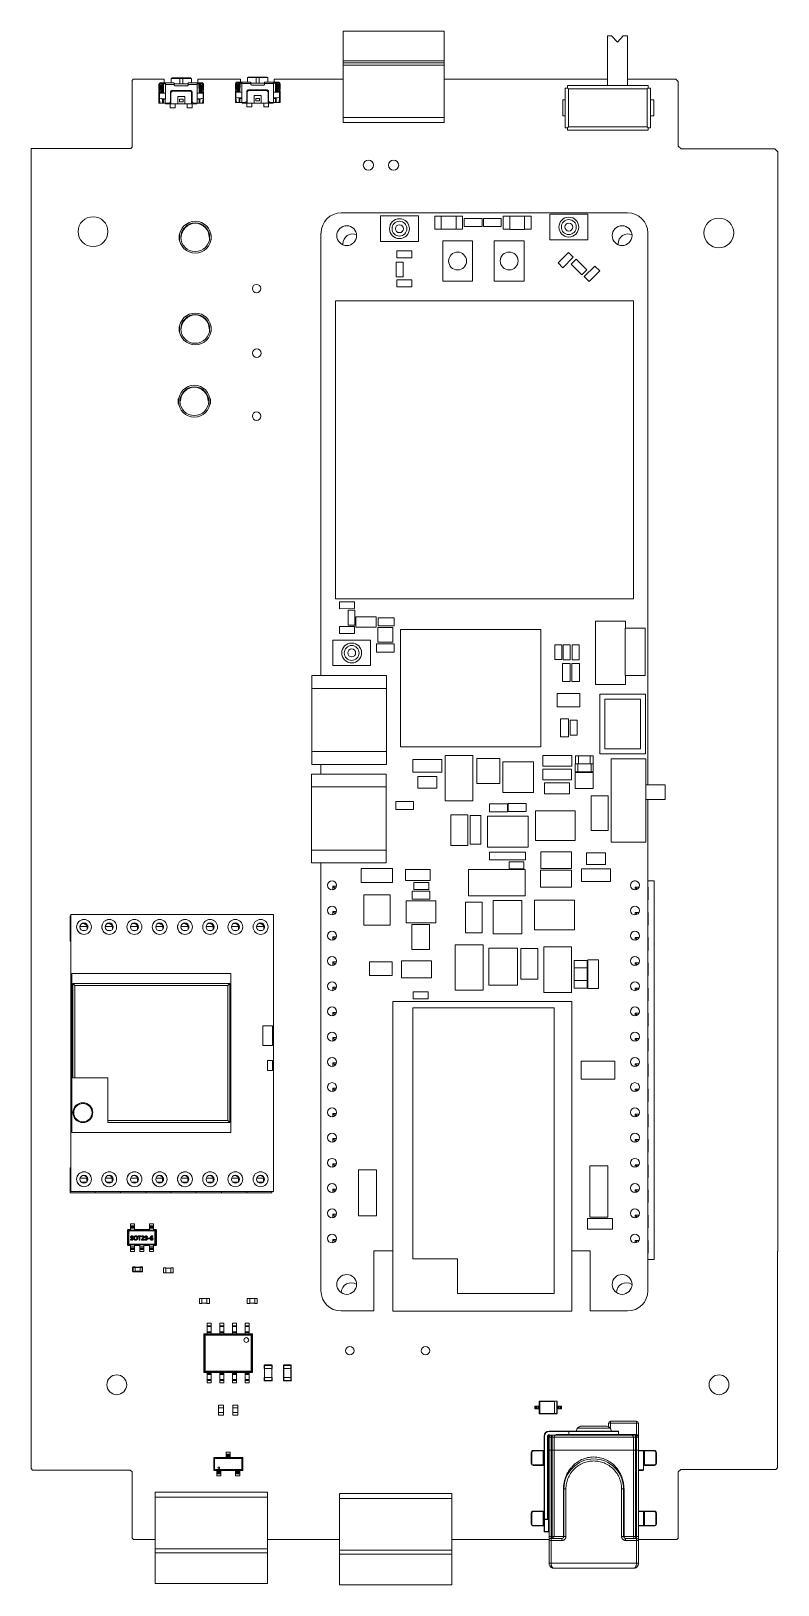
# Model space of a CAD drawing. Header units: millimetres. Extents: x 27 to 102, y 24 to 180.
import ezdxf

# ---------------------------------------------------------------- set-up
doc = ezdxf.new("R2010")
doc.units = ezdxf.units.MM

msp = doc.modelspace()

# ---------------------------------------------------------------- linework, layer by layer
at = {"color": 7, "linetype": 'Continuous', "lineweight": 15}
for p, q in [((58.72, 170.77), (58.72, 179.97)), ((58.72, 179.97), (68.88, 179.97)), ((68.88, 170.77), (68.88, 179.97)), ((85.34, 174.49), (85.34, 179.49)), ((85.34, 179.49), (85.75, 179.49)), ((86.34, 178.86), (85.75, 179.49)), ((86.92, 179.49), (86.34, 178.86)), ((86.92, 179.49), (87.34, 179.49)), ((87.34, 179.49), (87.34, 174.49)), ((58.72, 176.97), (68.88, 176.97)), ((68.88, 176.77), (58.72, 176.77)), ((41.4, 175.21), (41.4, 174.76)), ((42.28, 174.66), (42.28, 175.25)), ((42.57, 175.25), (42.28, 175.25)), ((42.57, 175.21), (42.28, 175.21)), ((42.57, 175.25), (42.57, 174.66)), ((43.45, 174.76), (43.45, 175.21)), ((49.09, 175.29), (49.09, 174.84)), ((49.97, 174.74), (49.97, 175.33)), ((50.26, 175.33), (49.97, 175.33)), ((50.26, 175.29), (49.97, 175.29)), ((50.26, 175.33), (50.26, 174.74)), ((51.14, 174.84), (51.14, 175.29)), ((58.72, 176.53), (68.88, 176.53)), ((37.47, 175.01), (37.59, 175.13)), ((37.47, 168.27), (37.47, 175.01)), ((37.59, 175.13), (40.7, 175.13)), ((40.17, 174.14), (40.17, 174.56)), ((40.27, 174.14), (40.17, 174.14)), ((40.17, 174.02), (40.27, 174.02)), ((40.17, 173.96), (40.27, 173.96)), ((40.17, 173.84), (40.27, 173.84)), ((40.17, 172.71), (40.17, 173.84)), ((40.22, 173.73), (40.22, 173.22)), ((40.22, 173.73), (40.84, 173.73)), ((40.27, 174.56), (40.27, 174.14)), ((40.27, 173.73), (40.27, 173.84)), ((40.29, 174.66), (40.29, 174.76)), ((40.29, 174.76), (40.74, 174.76)), ((40.29, 174.66), (40.83, 174.66)), ((40.37, 174.5), (40.42, 174.5)), ((40.46, 173.73), (40.46, 174.66)), ((40.56, 173.73), (40.56, 174.66)), ((40.64, 174.66), (40.62, 173.73)), ((40.7, 175.13), (40.7, 174.76)), ((40.74, 174.76), (40.74, 174.66)), ((40.82, 174.76), (41.72, 174.76)), ((40.84, 174.61), (40.84, 173.16)), ((41.72, 174.61), (40.84, 174.61)), ((41.33, 173.92), (43.52, 173.92)), ((41.33, 172.9), (41.33, 173.79)), ((41.37, 172.65), (41.37, 173.7)), ((41.53, 173.99), (43.31, 173.99)), ((41.72, 174.66), (43.12, 174.66)), ((41.72, 174.56), (41.72, 174.61)), ((43.02, 174.46), (41.82, 174.46)), ((43.12, 174.76), (44.02, 174.76)), ((43.12, 174.61), (43.12, 174.56)), ((44.01, 174.61), (43.12, 174.61)), ((43.47, 173.7), (43.47, 172.65)), ((43.51, 173.79), (43.51, 172.9)), ((44.01, 174.66), (44.55, 174.66)), ((44.01, 173.16), (44.01, 174.61)), ((44.01, 173.73), (44.62, 173.73)), ((44.1, 174.76), (44.1, 175.13)), ((44.1, 175.13), (48.39, 175.13)), ((44.11, 174.76), (44.11, 174.66)), ((44.11, 174.76), (44.55, 174.76)), ((44.22, 173.73), (44.2, 174.66)), ((44.29, 174.66), (44.29, 173.73)), ((44.37, 174.77), (44.37, 174.76)), ((44.39, 174.66), (44.39, 173.73)), ((44.47, 174.5), (44.43, 174.5)), ((44.55, 174.66), (44.55, 174.76)), ((44.57, 174.56), (44.57, 174.14)), ((44.67, 174.14), (44.57, 174.14)), ((44.67, 174.02), (44.57, 174.02)), ((44.57, 173.96), (44.67, 173.96)), ((44.67, 173.84), (44.57, 173.84)), ((44.57, 173.84), (44.57, 173.73)), ((44.62, 173.73), (44.62, 173.22)), ((44.67, 174.56), (44.67, 174.14)), ((44.67, 172.71), (44.67, 173.84)), ((47.87, 174.21), (47.87, 174.64)), ((47.97, 174.21), (47.87, 174.21)), ((47.87, 174.09), (47.97, 174.09)), ((47.87, 174.03), (47.97, 174.03)), ((47.87, 173.91), (47.97, 173.91)), ((47.87, 172.79), (47.87, 173.91)), ((47.92, 173.81), (47.92, 173.3)), ((47.92, 173.81), (48.53, 173.81)), ((47.97, 174.64), (47.97, 174.21)), ((47.97, 173.81), (47.97, 173.91)), ((47.99, 174.74), (47.99, 174.84)), ((47.99, 174.84), (48.43, 174.84)), ((47.99, 174.74), (48.53, 174.74)), ((48.07, 174.58), (48.11, 174.58)), ((48.15, 173.81), (48.15, 174.74)), ((48.25, 173.81), (48.25, 174.74)), ((48.34, 174.74), (48.32, 173.81)), ((48.39, 175.13), (48.39, 174.84)), ((48.43, 174.84), (48.43, 174.74)), ((48.52, 174.84), (49.42, 174.84)), ((48.53, 174.69), (48.53, 173.24)), ((49.42, 174.69), (48.53, 174.69)), ((49.02, 174), (51.22, 174)), ((49.03, 172.98), (49.03, 173.87)), ((49.07, 172.73), (49.07, 173.78)), ((49.23, 174.07), (51.01, 174.07)), ((49.42, 174.74), (50.82, 174.74)), ((49.42, 174.64), (49.42, 174.69)), ((50.72, 174.54), (49.52, 174.54)), ((50.82, 174.84), (51.72, 174.84)), ((50.82, 174.69), (50.82, 174.64)), ((51.7, 174.69), (50.82, 174.69)), ((51.17, 173.78), (51.17, 172.73)), ((51.21, 173.87), (51.21, 172.98)), ((51.7, 174.74), (52.25, 174.74)), ((51.7, 173.24), (51.7, 174.69)), ((51.7, 173.81), (52.32, 173.81)), ((51.79, 174.84), (51.79, 175.13)), ((51.79, 175.13), (58.72, 175.13)), ((51.8, 174.84), (51.8, 174.74)), ((51.8, 174.84), (52.25, 174.84)), ((51.92, 173.81), (51.9, 174.74)), ((51.98, 174.74), (51.98, 173.81)), ((52.07, 174.84), (52.07, 174.84)), ((52.08, 174.74), (52.08, 173.81)), ((52.17, 174.58), (52.12, 174.58)), ((52.25, 174.74), (52.25, 174.84)), ((52.27, 174.64), (52.27, 174.21)), ((52.37, 174.21), (52.27, 174.21)), ((52.37, 174.09), (52.27, 174.09)), ((52.27, 174.03), (52.37, 174.03)), ((52.37, 173.91), (52.27, 173.91)), ((52.27, 173.91), (52.27, 173.81)), ((52.32, 173.81), (52.32, 173.3)), ((52.37, 174.64), (52.37, 174.21)), ((52.37, 172.79), (52.37, 173.91)), ((68.88, 175.13), (85.34, 175.13)), ((81.07, 174.24), (81.07, 170.23)), ((81.07, 174.24), (81.31, 174.24)), ((81.31, 174.24), (81.31, 174.49)), ((89.43, 174.49), (81.31, 174.49)), ((81.31, 174.24), (81.4, 174.16)), ((89.34, 174.16), (81.4, 174.16)), ((81.4, 174.16), (81.4, 170.32)), ((87.34, 175.13), (92.2, 175.13)), ((89.34, 174.16), (89.43, 174.24)), ((89.34, 170.32), (89.34, 174.16)), ((89.43, 174.49), (89.43, 174.24)), ((89.67, 174.24), (89.43, 174.24)), ((89.67, 170.23), (89.67, 174.24)), ((92.2, 175.13), (92.46, 174.88)), ((92.46, 174.88), (92.46, 168.4)), ((40.27, 172.71), (40.17, 172.71)), ((40.42, 173.17), (40.22, 173.22)), ((40.22, 173.22), (40.23, 173.17)), ((40.23, 173.17), (40.23, 173.16)), ((40.23, 173.16), (40.27, 172.71)), ((40.27, 172.71), (40.27, 172.7)), ((40.27, 172.7), (40.73, 172.7)), ((40.42, 173.17), (40.42, 173.16)), ((40.84, 173.16), (40.42, 173.16)), ((40.57, 173.16), (40.55, 173.11)), ((40.55, 173.11), (40.55, 172.83)), ((40.59, 173.11), (40.58, 173.16)), ((40.63, 173.11), (40.59, 173.11)), ((40.63, 172.7), (40.63, 173.11)), ((40.82, 172.7), (40.82, 173.13)), ((40.82, 172.7), (41.13, 172.7)), ((40.85, 172.7), (40.85, 172.65)), ((40.85, 172.65), (44, 172.65)), ((41.32, 172.25), (41.32, 172.65)), ((41.82, 172.25), (41.32, 172.25)), ((41.82, 172.65), (41.82, 172.25)), ((42.77, 173.39), (42.08, 173.39)), ((42.08, 172.65), (42.08, 173.39)), ((42.6, 173.11), (42.25, 173.11)), ((42.25, 173.11), (42.25, 172.86)), ((42.6, 172.86), (42.25, 172.86)), ((42.6, 172.86), (42.6, 173.11)), ((42.77, 173.39), (42.77, 172.65)), ((43.02, 172.25), (43.02, 172.65)), ((43.52, 172.25), (43.02, 172.25)), ((43.52, 172.65), (43.52, 172.25)), ((44.02, 172.7), (43.71, 172.7)), ((44, 172.65), (44, 172.7)), ((44.42, 173.16), (44.01, 173.16)), ((44.02, 173.13), (44.02, 172.7)), ((44.12, 172.7), (44.57, 172.7)), ((44.22, 173.11), (44.22, 172.7)), ((44.26, 173.11), (44.22, 173.11)), ((44.27, 173.16), (44.26, 173.11)), ((44.3, 173.11), (44.28, 173.16)), ((44.3, 172.83), (44.3, 173.11)), ((44.62, 173.22), (44.42, 173.17)), ((44.42, 173.16), (44.42, 173.17)), ((44.57, 172.71), (44.62, 173.16)), ((44.57, 172.7), (44.57, 172.71)), ((44.67, 172.71), (44.57, 172.71)), ((44.62, 173.17), (44.62, 173.22)), ((44.62, 173.16), (44.62, 173.17)), ((47.97, 172.79), (47.87, 172.79)), ((48.12, 173.25), (47.92, 173.3)), ((47.92, 173.3), (47.92, 173.25)), ((47.92, 173.25), (47.92, 173.24)), ((47.92, 173.24), (47.97, 172.79)), ((47.97, 172.79), (47.97, 172.78)), ((47.97, 172.78), (48.42, 172.78)), ((48.12, 173.25), (48.12, 173.24)), ((48.53, 173.24), (48.12, 173.24)), ((48.26, 173.24), (48.24, 173.19)), ((48.24, 173.19), (48.24, 172.91)), ((48.28, 173.19), (48.27, 173.24)), ((48.32, 173.19), (48.28, 173.19)), ((48.32, 172.78), (48.32, 173.19)), ((48.52, 172.78), (48.52, 173.2)), ((48.52, 172.78), (48.83, 172.78)), ((48.54, 172.78), (48.54, 172.73)), ((48.54, 172.73), (51.69, 172.73)), ((49.02, 172.33), (49.02, 172.73)), ((49.52, 172.33), (49.02, 172.33)), ((49.52, 172.73), (49.52, 172.33)), ((50.46, 173.47), (49.77, 173.47)), ((49.77, 172.73), (49.77, 173.47)), ((49.94, 173.19), (49.94, 172.94)), ((50.29, 173.19), (49.94, 173.19)), ((50.29, 172.94), (49.94, 172.94)), ((50.29, 172.94), (50.29, 173.19)), ((50.46, 173.47), (50.46, 172.73)), ((50.72, 172.33), (50.72, 172.73)), ((51.22, 172.33), (50.72, 172.33)), ((51.22, 172.73), (51.22, 172.33)), ((51.72, 172.78), (51.41, 172.78)), ((51.69, 172.73), (51.69, 172.78)), ((52.12, 173.24), (51.7, 173.24)), ((51.72, 173.2), (51.72, 172.78)), ((51.82, 172.78), (52.27, 172.78)), ((51.91, 173.19), (51.91, 172.78)), ((51.95, 173.19), (51.91, 173.19)), ((51.96, 173.24), (51.95, 173.19)), ((51.99, 173.19), (51.97, 173.24)), ((51.99, 172.91), (51.99, 173.19)), ((52.32, 173.3), (52.12, 173.25)), ((52.12, 173.24), (52.12, 173.25)), ((52.27, 172.79), (52.31, 173.24)), ((52.27, 172.78), (52.27, 172.79)), ((52.37, 172.79), (52.27, 172.79)), ((52.31, 173.25), (52.32, 173.3)), ((52.31, 173.24), (52.31, 173.25)), ((81.07, 173.04), (80.85, 173.04)), ((80.85, 173.04), (80.85, 171.44)), ((90, 173.04), (89.67, 173.04)), ((90, 171.44), (90, 173.04)), ((68.88, 171.27), (58.72, 171.27)), ((58.72, 170.77), (68.88, 170.77)), ((80.85, 171.44), (81.07, 171.44)), ((89.67, 171.44), (90, 171.44)), ((81.31, 170.23), (81.07, 170.23)), ((81.31, 170.23), (81.4, 170.32)), ((81.31, 170.23), (81.31, 169.99)), ((81.31, 169.99), (89.43, 169.99)), ((89.34, 170.32), (81.4, 170.32)), ((89.34, 170.32), (89.43, 170.23)), ((89.43, 170.23), (89.67, 170.23)), ((89.43, 170.23), (89.43, 169.99)), ((27.31, 35.26), (27.31, 168.15)), ((27.31, 168.15), (37.35, 168.15)), ((37.35, 168.15), (37.47, 168.27)), ((92.46, 168.4), (92.74, 168.12)), ((92.74, 168.12), (102.19, 168.12)), ((102.19, 168.12), (102.49, 167.82)), ((102.49, 167.82), (102.49, 57.15)), ((58.53, 161.67), (87.36, 161.67)), ((62.49, 158.8), (62.49, 161.36)), ((62.49, 161.36), (66.3, 161.36)), ((66.3, 161.36), (66.3, 158.8)), ((67.94, 161.33), (70.74, 161.33)), ((67.94, 160.04), (67.94, 161.33)), ((68.59, 161.33), (68.59, 160.04)), ((70.09, 161.33), (70.09, 160.04)), ((70.74, 161.33), (70.74, 160.04)), ((74.84, 161.33), (77.64, 161.33)), ((74.84, 160.03), (74.84, 161.33)), ((75.49, 161.33), (75.49, 159.99)), ((76.99, 159.99), (76.99, 161.33)), ((77.64, 161.33), (77.64, 160.03)), ((79.54, 158.96), (79.54, 161.53)), ((79.54, 161.53), (83.35, 161.53)), ((83.35, 161.53), (83.35, 158.96)), ((56.49, 115.09), (56.49, 159.64)), ((70.74, 160.04), (67.94, 160.04)), ((70.92, 161.1), (72.72, 161.1)), ((70.92, 161.1), (70.92, 160.3)), ((72.72, 160.3), (70.92, 160.3)), ((72.72, 161.1), (72.72, 160.3)), ((72.84, 161.1), (72.84, 160.3)), ((72.84, 161.1), (74.64, 161.1)), ((74.64, 160.3), (72.84, 160.3)), ((74.64, 161.1), (74.64, 160.3)), ((75.49, 160.03), (74.84, 160.03)), ((75.49, 159.99), (76.99, 159.99)), ((77.64, 160.03), (76.99, 160.03)), ((89.39, 159.64), (89.39, 104.1)), ((42.21, 158.97), (42.21, 159.47)), ((42.25, 159.47), (42.21, 159.47)), ((42.21, 158.97), (42.25, 158.97)), ((45.45, 159.47), (45.41, 159.47)), ((45.41, 158.97), (45.45, 158.97)), ((45.45, 158.97), (45.45, 159.47)), ((58.69, 158.55), (58.69, 158.46)), ((66.3, 158.8), (62.49, 158.8)), ((68.74, 154.79), (68.74, 158.85)), ((68.74, 158.85), (71.74, 158.85)), ((71.74, 158.85), (71.74, 154.79)), ((73.94, 154.79), (73.94, 158.86)), ((73.94, 158.86), (76.94, 158.86)), ((76.94, 158.86), (76.94, 154.79)), ((83.35, 158.96), (79.54, 158.96)), ((86.4, 158.55), (86.4, 158.46)), ((64.07, 155.22), (64.07, 156.72)), ((64.07, 156.72), (64.77, 156.72)), ((64.13, 157.84), (64.13, 157.14)), ((64.13, 157.84), (65.63, 157.84)), ((65.63, 157.14), (64.13, 157.14)), ((64.77, 156.72), (64.77, 155.22)), ((65.63, 157.84), (65.63, 157.14)), ((80.35, 156.63), (81.42, 157.69)), ((80.35, 156.63), (80.83, 156.15)), ((81.89, 157.21), (80.83, 156.15)), ((81.42, 157.69), (81.89, 157.21)), ((82.18, 157), (81.68, 156.5)), ((82.74, 155.44), (81.68, 156.5)), ((82.18, 157), (83.24, 155.93)), ((64.77, 155.22), (64.07, 155.22)), ((64.12, 154.93), (64.12, 154.23)), ((64.12, 154.93), (65.62, 154.93)), ((65.62, 154.93), (65.62, 154.23)), ((83.24, 155.93), (82.74, 155.44)), ((83, 155.26), (84.06, 156.32)), ((83, 155.26), (83.49, 154.76)), ((84.55, 155.82), (83.49, 154.76)), ((84.06, 156.32), (84.55, 155.82)), ((65.62, 154.23), (64.12, 154.23)), ((71.74, 154.79), (68.74, 154.79)), ((76.94, 154.79), (73.94, 154.79)), ((57.94, 152.81), (87.94, 152.81)), ((57.94, 122.81), (57.94, 152.81)), ((87.94, 152.81), (87.94, 122.81)), ((42.21, 149.74), (42.21, 150.24)), ((42.25, 150.24), (42.21, 150.24)), ((45.45, 150.24), (45.41, 150.24)), ((45.45, 149.74), (45.45, 150.24)), ((42.21, 149.74), (42.25, 149.74)), ((45.41, 149.74), (45.45, 149.74)), ((42.12, 142.46), (42.12, 142.96)), ((42.16, 142.96), (42.12, 142.96)), ((42.12, 142.46), (42.16, 142.46)), ((45.36, 142.96), (45.32, 142.96)), ((45.32, 142.46), (45.36, 142.46)), ((45.36, 142.46), (45.36, 142.96)), ((87.94, 122.81), (57.94, 122.81)), ((58.36, 122.52), (59.87, 122.53)), ((58.36, 122.52), (58.37, 121.82)), ((59.87, 122.53), (59.87, 121.83)), ((59.87, 121.83), (58.37, 121.82)), ((59.21, 120.18), (59.21, 121.68)), ((59.21, 121.68), (59.91, 121.68)), ((59.91, 121.68), (59.91, 120.18)), ((59.99, 121), (62.03, 121)), ((59.99, 121), (59.99, 119.98)), ((62.03, 121), (62.03, 119.98)), ((62.23, 120.89), (63.84, 120.89)), ((62.23, 120.09), (62.23, 120.89)), ((63.84, 120.89), (63.84, 120.09)), ((84.14, 114.18), (84.14, 120.58)), ((84.14, 120.58), (87.13, 120.58)), ((87.13, 119.85), (87.13, 120.58)), ((58.36, 120.04), (58.37, 119.34)), ((58.36, 120.04), (59.87, 120.04)), ((59.87, 119.34), (58.37, 119.34)), ((59.91, 120.18), (59.21, 120.18)), ((59.87, 120.04), (59.87, 119.34)), ((62.03, 119.98), (59.99, 119.98)), ((62.22, 118.47), (62.22, 119.93)), ((62.22, 119.93), (63.72, 119.93)), ((63.84, 120.09), (62.23, 120.09)), ((63.72, 119.93), (63.72, 118.47)), ((64.51, 107.93), (64.51, 119.73)), ((64.51, 119.73), (78.61, 119.73)), ((78.61, 119.73), (78.61, 107.93)), ((87.12, 119.85), (89.12, 119.85)), ((87.12, 119.85), (87.12, 115.1)), ((89.12, 119.85), (89.12, 115.1)), ((57.68, 116.09), (57.68, 118.65)), ((57.68, 118.65), (61.49, 118.65)), ((61.49, 118.65), (61.49, 116.09)), ((62.07, 118.28), (62.07, 117.46)), ((62.07, 118.28), (63.87, 118.28)), ((63.87, 117.46), (62.07, 117.46)), ((63.72, 118.47), (62.22, 118.47)), ((63.87, 118.28), (63.87, 117.46)), ((80.02, 116.7), (80.02, 118.2)), ((80.72, 118.2), (80.02, 118.2)), ((80.72, 118.2), (80.72, 116.7)), ((81.56, 118.19), (80.86, 118.19)), ((80.86, 116.69), (80.86, 118.19)), ((81.56, 118.19), (81.56, 116.69)), ((81.77, 116.69), (81.77, 118.19)), ((82.47, 118.19), (81.77, 118.19)), ((82.47, 118.19), (82.47, 116.69)), ((61.49, 116.09), (57.68, 116.09)), ((80.72, 116.7), (80.02, 116.7)), ((80.79, 114.49), (80.79, 116.29)), ((81.59, 116.29), (80.79, 116.29)), ((81.56, 116.69), (80.86, 116.69)), ((81.59, 116.29), (81.59, 114.49)), ((81.73, 114.49), (81.73, 116.29)), ((82.53, 116.29), (81.73, 116.29)), ((82.47, 116.69), (81.77, 116.69)), ((82.53, 116.29), (82.53, 114.49)), ((63.07, 115.09), (55.57, 115.09)), ((55.57, 106.14), (55.57, 115.09)), ((63.07, 106.14), (63.07, 115.09)), ((81.59, 114.49), (80.79, 114.49)), ((82.53, 114.49), (81.73, 114.49)), ((89.12, 115.1), (87.12, 115.1)), ((87.13, 115.1), (87.13, 114.18)), ((55.57, 113.79), (63.07, 113.79)), ((80.26, 111.93), (80.26, 113.28)), ((80.26, 113.28), (82.54, 113.28)), ((82.54, 113.28), (82.54, 111.93)), ((87.13, 114.18), (84.14, 114.18)), ((84.56, 107.21), (84.56, 113.21)), ((84.56, 113.21), (89.16, 113.21)), ((85.06, 112.71), (88.66, 112.71)), ((85.06, 107.71), (85.06, 112.71)), ((88.66, 112.71), (88.66, 107.71)), ((89.16, 113.21), (89.16, 107.21)), ((82.54, 111.93), (80.26, 111.93)), ((80.61, 108.94), (80.61, 110.74)), ((81.41, 110.74), (80.61, 110.74)), ((81.41, 110.74), (81.41, 108.94)), ((81.59, 109.09), (81.59, 110.59)), ((82.29, 110.59), (81.59, 110.59)), ((82.29, 110.59), (82.29, 109.09)), ((81.41, 108.94), (80.61, 108.94)), ((82.29, 109.09), (81.59, 109.09)), ((55.57, 107.44), (63.07, 107.44)), ((78.61, 107.93), (64.51, 107.93)), ((65.73, 106.64), (65.73, 105.37)), ((65.73, 106.64), (68.65, 106.64)), ((68.65, 106.64), (68.65, 105.37)), ((69, 107.06), (71.79, 107.06)), ((69, 102.49), (69, 107.06)), ((71.79, 107.06), (71.79, 102.49)), ((72.18, 106.74), (74.51, 106.74)), ((72.18, 104.23), (72.18, 106.74)), ((74.51, 106.74), (74.51, 104.23)), ((74.78, 103.32), (74.78, 106.42)), ((74.78, 106.42), (77.88, 106.42)), ((77.88, 106.42), (77.88, 103.32)), ((78.83, 107.06), (78.83, 105.98)), ((78.83, 107.06), (81.73, 107.06)), ((81.73, 107.06), (81.73, 105.98)), ((82.1, 107), (83.9, 107)), ((82.1, 106.22), (82.1, 107)), ((82.42, 106.22), (82.42, 107)), ((83.59, 106.22), (83.59, 107)), ((83.9, 107), (83.9, 106.22)), ((89.16, 107.21), (84.56, 107.21)), ((88.66, 107.71), (85.06, 107.71)), ((85.71, 98.33), (85.71, 106.71)), ((85.71, 106.71), (89.2, 106.71)), ((89.2, 106.71), (89.2, 98.33)), ((63.05, 105.18), (55.55, 105.18)), ((55.55, 96.23), (55.55, 105.18)), ((63.07, 106.14), (55.57, 106.14)), ((56.49, 105.18), (56.49, 106.14)), ((63.05, 96.23), (63.05, 105.18)), ((68.65, 105.37), (65.73, 105.37)), ((66.24, 104.94), (66.24, 103.77)), ((66.24, 104.94), (68.14, 104.94)), ((68.14, 104.94), (68.14, 103.77)), ((78.82, 105.67), (78.82, 104.59)), ((78.82, 105.67), (81.72, 105.67)), ((81.73, 105.98), (78.83, 105.98)), ((81.72, 105.67), (81.72, 104.59)), ((82.09, 106.19), (83.89, 106.19)), ((82.09, 105.41), (82.09, 106.19)), ((83.89, 105.41), (82.09, 105.41)), ((82.09, 105.35), (82.09, 103.71)), ((82.09, 105.35), (83.89, 105.35)), ((83.9, 106.22), (82.1, 106.22)), ((82.36, 105.41), (82.36, 106.19)), ((83.68, 105.41), (83.68, 106.19)), ((83.89, 106.19), (83.89, 105.41)), ((83.89, 105.35), (83.89, 103.71)), ((55.55, 103.88), (63.05, 103.88)), ((68.14, 103.77), (66.24, 103.77)), ((74.51, 104.23), (72.18, 104.23)), ((77.88, 103.32), (74.78, 103.32)), ((81.72, 104.59), (78.82, 104.59)), ((79, 104.28), (79, 103.18)), ((79, 104.28), (81.5, 104.28)), ((81.5, 104.28), (81.5, 103.18)), ((83.89, 103.71), (82.09, 103.71)), ((89.2, 104.1), (91.15, 104.1)), ((91.15, 104.1), (91.15, 102.6)), ((64.01, 102.4), (64.01, 101.6)), ((64.01, 102.4), (65.81, 102.4)), ((65.81, 102.4), (65.81, 101.6)), ((71.79, 102.49), (69, 102.49)), ((73.47, 102.19), (73.47, 101.39)), ((73.47, 102.19), (75.27, 102.19)), ((75.27, 102.19), (75.27, 101.39)), ((75.33, 101.4), (75.33, 102.2)), ((75.33, 102.2), (77.13, 102.2)), ((77.13, 102.2), (77.13, 101.4)), ((81.5, 103.18), (79, 103.18)), ((83.7, 102.97), (85.4, 102.97)), ((83.7, 99.49), (83.7, 102.97)), ((85.4, 102.97), (85.4, 99.49)), ((91.15, 102.6), (89.2, 102.6)), ((89.39, 102.6), (89.39, 53.17)), ((65.81, 101.6), (64.01, 101.6)), ((69.57, 97.97), (69.57, 101.07)), ((71.27, 101.07), (69.57, 101.07)), ((71.27, 101.07), (71.27, 97.97)), ((71.5, 98.12), (71.5, 101.01)), ((71.5, 101.01), (72.58, 101.01)), ((72.58, 101.01), (72.58, 98.12)), ((73.25, 97.81), (73.25, 100.95)), ((73.25, 100.95), (77.33, 100.95)), ((75.27, 101.39), (73.47, 101.39)), ((77.13, 101.4), (75.33, 101.4)), ((77.33, 100.95), (77.33, 97.81)), ((78.09, 98.48), (78.09, 101.48)), ((78.09, 101.48), (82.09, 101.48)), ((82.09, 101.48), (82.09, 98.48)), ((85.4, 99.49), (83.7, 99.49)), ((55.55, 97.53), (63.05, 97.53)), ((71.27, 97.97), (69.57, 97.97)), ((72.58, 98.12), (71.5, 98.12)), ((77.33, 97.81), (73.25, 97.81)), ((73.45, 97.33), (73.45, 96.53)), ((73.45, 97.33), (77.07, 97.33)), ((77.07, 97.33), (77.07, 96.53)), ((82.09, 98.48), (78.09, 98.48)), ((78.61, 95.66), (78.61, 97.36)), ((78.61, 97.36), (81.71, 97.36)), ((81.71, 97.36), (81.71, 95.66)), ((83.22, 97.24), (85.13, 97.24)), ((83.22, 97.24), (83.22, 96.07)), ((85.13, 97.24), (85.13, 96.07)), ((89.2, 98.33), (85.71, 98.33)), ((55.55, 96.23), (63.05, 96.23)), ((56.49, 53.15), (56.49, 96.23)), ((60.52, 95.66), (63.7, 95.66)), ((60.52, 95.66), (60.52, 94.26)), ((63.7, 95.66), (63.7, 94.26)), ((64.99, 95.56), (64.99, 94.46)), ((64.99, 95.56), (67.49, 95.56)), ((67.49, 95.56), (67.49, 94.46)), ((71.34, 92.92), (71.34, 95.57)), ((71.34, 95.57), (77.04, 95.57)), ((77.07, 96.53), (73.45, 96.53)), ((75.42, 96.34), (76.92, 96.34)), ((75.42, 96.34), (75.42, 95.64)), ((76.92, 95.64), (75.42, 95.64)), ((76.92, 96.34), (76.92, 95.64)), ((77.04, 95.57), (77.04, 92.92)), ((78.6, 95.5), (78.6, 93.8)), ((78.6, 95.5), (81.7, 95.5)), ((81.71, 95.66), (78.61, 95.66)), ((81.7, 95.5), (81.7, 93.8)), ((82.71, 95.63), (82.71, 94.36)), ((82.71, 95.63), (85.63, 95.63)), ((85.13, 96.07), (83.22, 96.07)), ((85.63, 95.63), (85.63, 94.36)), ((57.68, 93.53), (57.68, 93.88)), ((57.68, 93.88), (58.05, 93.88)), ((57.91, 93.64), (57.68, 93.88)), ((63.7, 94.26), (60.52, 94.26)), ((67.49, 94.46), (64.99, 94.46)), ((65.83, 94.25), (65.83, 93.55)), ((65.83, 94.25), (67.33, 94.25)), ((67.33, 94.25), (67.33, 93.55)), ((85.63, 94.36), (82.71, 94.36)), ((88.16, 94.42), (88.02, 94.42)), ((90.04, 94.42), (89.39, 94.42)), ((90.04, 56.32), (90.04, 94.42)), ((60.79, 93.01), (63.47, 93.01)), ((60.79, 89.98), (60.79, 93.01)), ((63.47, 93.01), (63.47, 89.98)), ((65.05, 92.41), (68.05, 92.41)), ((65.05, 90.21), (65.05, 92.41)), ((65.66, 93.39), (65.66, 92.59)), ((65.66, 93.39), (67.46, 93.39)), ((67.46, 92.59), (65.66, 92.59)), ((67.33, 93.55), (65.83, 93.55)), ((67.46, 93.39), (67.46, 92.59)), ((68.05, 92.41), (68.05, 90.21)), ((71.03, 89.19), (71.03, 92.29)), ((72.73, 92.29), (71.03, 92.29)), ((77.04, 92.92), (71.34, 92.92)), ((72.73, 92.29), (72.73, 89.19)), ((73.81, 89.1), (73.81, 92.45)), ((73.81, 92.45), (76.71, 92.45)), ((76.71, 92.45), (76.71, 89.1)), ((78, 92.49), (82, 92.49)), ((78, 89.49), (78, 92.49)), ((81.7, 93.8), (78.6, 93.8)), ((82, 92.49), (82, 89.49)), ((88.13, 93.53), (88.13, 93.79)), ((88.13, 93.79), (88.5, 93.79)), ((88.33, 93.6), (88.13, 93.79)), ((89.39, 93.77), (89.41, 93.79)), ((89.39, 93.79), (89.41, 93.79)), ((89.41, 92.51), (89.39, 92.54)), ((89.41, 92.51), (89.39, 92.51)), ((89.41, 93.79), (89.41, 92.51)), ((31.24, 88.35), (31.24, 90.89)), ((31.24, 90.89), (31.32, 90.89)), ((31.32, 91.04), (31.32, 63.14)), ((51.72, 91.04), (31.32, 91.04)), ((51.72, 63.14), (51.72, 91.04)), ((57.68, 90.99), (57.68, 91.34)), ((57.68, 91.34), (58.05, 91.34)), ((57.91, 91.1), (57.68, 91.34)), ((88.13, 90.99), (88.13, 91.25)), ((88.33, 91.06), (88.13, 91.25)), ((88.13, 91.25), (88.5, 91.25)), ((89.39, 91.25), (89.41, 91.25)), ((89.39, 91.23), (89.41, 91.25)), ((89.41, 91.25), (89.41, 89.97)), ((32.24, 89.82), (33.01, 89.82)), ((32.41, 90.12), (32.86, 90.12)), ((32.79, 89.42), (32.48, 89.42)), ((32.95, 89.82), (32.95, 89.54)), ((33.01, 89.93), (33.01, 89.65)), ((34.78, 89.82), (35.55, 89.82)), ((34.95, 90.12), (35.4, 90.12)), ((35.33, 89.42), (35.02, 89.42)), ((35.49, 89.82), (35.49, 89.54)), ((35.55, 89.93), (35.55, 89.65)), ((37.32, 89.82), (38.09, 89.82)), ((37.49, 90.12), (37.94, 90.12)), ((37.87, 89.42), (37.56, 89.42)), ((38.03, 89.82), (38.03, 89.54)), ((38.09, 89.93), (38.09, 89.65)), ((39.86, 89.82), (40.63, 89.82)), ((40.03, 90.12), (40.48, 90.12)), ((40.41, 89.42), (40.1, 89.42)), ((40.57, 89.82), (40.57, 89.54)), ((40.63, 89.93), (40.63, 89.65)), ((42.4, 89.82), (43.17, 89.82)), ((42.57, 90.12), (43.02, 90.12)), ((42.95, 89.42), (42.64, 89.42)), ((43.11, 89.82), (43.11, 89.54)), ((43.17, 89.93), (43.17, 89.65)), ((44.94, 89.82), (45.71, 89.82)), ((45.11, 90.12), (45.56, 90.12)), ((45.49, 89.42), (45.18, 89.42)), ((45.65, 89.82), (45.65, 89.54)), ((45.71, 89.93), (45.71, 89.65)), ((47.48, 89.82), (48.25, 89.82)), ((47.65, 90.12), (48.1, 90.12)), ((48.03, 89.42), (47.72, 89.42)), ((48.19, 89.82), (48.19, 89.54)), ((48.25, 89.93), (48.25, 89.65)), ((50.02, 89.82), (50.79, 89.82)), ((50.19, 90.12), (50.64, 90.12)), ((50.57, 89.42), (50.26, 89.42)), ((50.73, 89.82), (50.73, 89.54)), ((50.79, 89.93), (50.79, 89.65)), ((63.47, 89.98), (60.79, 89.98)), ((68.05, 90.21), (65.05, 90.21)), ((65.63, 87.52), (65.63, 90.04)), ((65.63, 90.04), (67.43, 90.04)), ((67.43, 90.04), (67.43, 87.52)), ((72.73, 89.19), (71.03, 89.19)), ((82, 89.49), (78, 89.49)), ((89.41, 89.97), (89.39, 90)), ((89.41, 89.97), (89.39, 89.97)), ((31.24, 88.35), (31.32, 88.35)), ((57.91, 88.56), (57.68, 88.8)), ((57.68, 88.8), (58.05, 88.8)), ((57.68, 88.45), (57.68, 88.8)), ((70.01, 83.41), (70.01, 87.98)), ((70.01, 87.98), (72.8, 87.98)), ((72.8, 87.98), (72.8, 83.41)), ((73.39, 83.92), (73.39, 87.65)), ((73.39, 87.65), (76.28, 87.65)), ((76.71, 89.1), (73.81, 89.1)), ((76.28, 87.65), (76.28, 83.92)), ((76.61, 84.53), (76.61, 87.63)), ((78.31, 87.63), (76.61, 87.63)), ((78.31, 87.63), (78.31, 84.53)), ((78.91, 83.19), (78.91, 87.77)), ((78.91, 87.77), (81.7, 87.77)), ((81.7, 87.77), (81.7, 83.19)), ((88.33, 88.52), (88.13, 88.71)), ((88.13, 88.71), (88.5, 88.71)), ((88.13, 88.45), (88.13, 88.71)), ((89.39, 88.69), (89.41, 88.71)), ((89.39, 88.71), (89.41, 88.71)), ((89.41, 88.71), (89.41, 87.43)), ((57.68, 85.91), (57.68, 86.26)), ((57.68, 86.26), (58.05, 86.26)), ((57.91, 86.02), (57.68, 86.26)), ((61.37, 86.26), (63.66, 86.26)), ((61.37, 86.26), (61.37, 84.91)), ((63.66, 86.26), (63.66, 84.91)), ((64.61, 86.37), (67.63, 86.37)), ((64.61, 86.37), (64.61, 84.65)), ((67.43, 87.52), (65.63, 87.52)), ((67.63, 86.37), (67.63, 84.65)), ((81.97, 83.62), (81.97, 86.41)), ((81.97, 86.41), (83.27, 86.41)), ((83.27, 86.41), (83.27, 83.62)), ((83.35, 83.59), (83.35, 86.48)), ((83.35, 86.48), (84.43, 86.48)), ((84.43, 86.48), (84.43, 83.59)), ((88.33, 85.98), (88.13, 86.17)), ((88.13, 86.17), (88.5, 86.17)), ((88.13, 85.91), (88.13, 86.17)), ((89.41, 87.43), (89.39, 87.46)), ((89.41, 87.43), (89.39, 87.43)), ((89.39, 86.17), (89.41, 86.17)), ((89.39, 86.15), (89.41, 86.17)), ((89.41, 86.17), (89.41, 84.89)), ((47.42, 85.09), (31.42, 85.09)), ((31.42, 85.09), (31.42, 69.09)), ((47.42, 69.09), (47.42, 85.09)), ((63.66, 84.91), (61.37, 84.91)), ((67.63, 84.65), (64.61, 84.65)), ((78.31, 84.53), (76.61, 84.53)), ((81.97, 85.68), (83.27, 85.68)), ((89.41, 84.89), (89.39, 84.92)), ((89.41, 84.89), (89.39, 84.89)), ((47.32, 84.09), (31.52, 84.09)), ((31.72, 83.89), (31.52, 84.09)), ((31.52, 74.59), (31.52, 84.09)), ((31.72, 83.89), (47.12, 83.89)), ((31.72, 74.59), (31.72, 83.89)), ((47.32, 84.09), (47.12, 83.89)), ((47.12, 83.89), (47.12, 70.29)), ((47.32, 70.09), (47.32, 84.09)), ((57.68, 83.37), (57.68, 83.72)), ((57.68, 83.72), (58.05, 83.72)), ((57.91, 83.48), (57.68, 83.72)), ((65.78, 83.26), (65.78, 82.56)), ((65.78, 83.26), (67.28, 83.26)), ((67.28, 83.26), (67.28, 82.56)), ((72.8, 83.41), (70.01, 83.41)), ((76.28, 83.92), (73.39, 83.92)), ((81.7, 83.19), (78.91, 83.19)), ((81.97, 84.39), (83.27, 84.39)), ((83.27, 83.62), (81.97, 83.62)), ((84.43, 83.59), (83.35, 83.59)), ((88.13, 83.37), (88.13, 83.63)), ((88.13, 83.63), (88.5, 83.63)), ((88.33, 83.44), (88.13, 83.63)), ((89.39, 83.63), (89.41, 83.63)), ((89.39, 83.61), (89.41, 83.63)), ((89.41, 83.63), (89.41, 82.35)), ((63.73, 51.1), (63.73, 82.29)), ((63.73, 82.29), (81.73, 82.29)), ((65.73, 56.39), (65.73, 81.63)), ((65.73, 81.63), (79.95, 81.63)), ((67.28, 82.56), (65.78, 82.56)), ((79.95, 81.63), (79.95, 52.89)), ((81.73, 82.29), (81.73, 51.1)), ((89.41, 82.35), (89.39, 82.38)), ((89.41, 82.35), (89.39, 82.35)), ((50.62, 79.84), (50.62, 77.84)), ((51.62, 79.84), (50.62, 79.84)), ((51.62, 77.84), (51.62, 79.84)), ((57.68, 80.83), (57.68, 81.18)), ((57.68, 81.18), (58.05, 81.18)), ((57.91, 80.94), (57.68, 81.18)), ((88.13, 80.83), (88.13, 81.09)), ((88.33, 80.9), (88.13, 81.09)), ((88.13, 81.09), (88.5, 81.09)), ((89.39, 81.09), (89.41, 81.09)), ((89.39, 81.07), (89.41, 81.09)), ((89.41, 79.81), (89.39, 79.84)), ((89.41, 79.81), (89.39, 79.81)), ((89.41, 81.09), (89.41, 79.81)), ((57.68, 78.29), (57.68, 78.64)), ((57.68, 78.64), (58.05, 78.64)), ((57.91, 78.4), (57.68, 78.64)), ((88.13, 78.29), (88.13, 78.55)), ((88.33, 78.36), (88.13, 78.55)), ((88.13, 78.55), (88.5, 78.55)), ((89.39, 78.55), (89.41, 78.55)), ((89.39, 78.53), (89.41, 78.55)), ((89.41, 78.55), (89.41, 77.27)), ((50.62, 77.84), (51.62, 77.84)), ((89.41, 77.27), (89.39, 77.3)), ((89.41, 77.27), (89.39, 77.27)), ((51.12, 76.34), (51.12, 75.34)), ((51.62, 76.34), (51.12, 76.34)), ((51.12, 75.34), (51.62, 75.34)), ((51.62, 75.34), (51.62, 76.34)), ((57.68, 75.75), (57.68, 76.1)), ((57.68, 76.1), (58.05, 76.1)), ((57.91, 75.86), (57.68, 76.1)), ((82.69, 74.46), (82.69, 76.27)), ((82.69, 76.27), (86.07, 76.27)), ((86.07, 76.27), (86.07, 74.46)), ((88.13, 75.75), (88.13, 76.01)), ((88.13, 76.01), (88.5, 76.01)), ((88.33, 75.82), (88.13, 76.01)), ((89.39, 75.99), (89.41, 76.01)), ((89.39, 76.01), (89.41, 76.01)), ((89.41, 76.01), (89.41, 74.73)), ((31.52, 74.59), (35.02, 74.59)), ((35.02, 70.09), (35.02, 74.59)), ((57.68, 73.21), (57.68, 73.56)), ((57.68, 73.56), (58.05, 73.56)), ((57.91, 73.32), (57.68, 73.56)), ((86.07, 74.46), (82.69, 74.46)), ((89.41, 74.73), (89.39, 74.76)), ((89.41, 74.73), (89.39, 74.73)), ((32.52, 72.09), (32.52, 72.09)), ((88.13, 73.21), (88.13, 73.47)), ((88.13, 73.47), (88.5, 73.47)), ((88.33, 73.28), (88.13, 73.47)), ((89.39, 73.45), (89.41, 73.47)), ((89.39, 73.47), (89.41, 73.47)), ((89.41, 72.19), (89.39, 72.22)), ((89.41, 72.19), (89.39, 72.19)), ((89.41, 73.47), (89.41, 72.19)), ((57.68, 70.67), (57.68, 71.02)), ((57.68, 71.02), (58.05, 71.02)), ((57.91, 70.78), (57.68, 71.02)), ((88.13, 70.67), (88.13, 70.93)), ((88.13, 70.93), (88.5, 70.93)), ((88.33, 70.74), (88.13, 70.93)), ((89.39, 70.93), (89.41, 70.93)), ((89.39, 70.91), (89.41, 70.93)), ((89.41, 70.93), (89.41, 69.65)), ((31.42, 69.09), (47.42, 69.09)), ((32.52, 70.09), (32.52, 70.09)), ((47.12, 70.29), (35.02, 70.29)), ((35.02, 70.09), (47.32, 70.09)), ((47.32, 70.09), (47.12, 70.29)), ((89.41, 69.65), (89.39, 69.68)), ((89.41, 69.65), (89.39, 69.65)), ((57.68, 68.13), (57.68, 68.48)), ((57.68, 68.48), (58.05, 68.48)), ((57.91, 68.24), (57.68, 68.48)), ((88.13, 68.13), (88.13, 68.39)), ((88.33, 68.2), (88.13, 68.39)), ((88.13, 68.39), (88.5, 68.39)), ((89.39, 68.39), (89.41, 68.39)), ((89.39, 68.37), (89.41, 68.39)), ((89.41, 68.39), (89.41, 67.11)), ((57.68, 65.59), (57.68, 65.94)), ((57.68, 65.94), (58.05, 65.94)), ((57.91, 65.7), (57.68, 65.94)), ((83.55, 60.58), (83.55, 65.74)), ((83.55, 65.74), (85.35, 65.74)), ((85.35, 65.74), (85.35, 60.58)), ((88.13, 65.59), (88.13, 65.85)), ((88.13, 65.85), (88.5, 65.85)), ((88.33, 65.66), (88.13, 65.85)), ((89.41, 67.11), (89.39, 67.14)), ((89.41, 67.11), (89.39, 67.11)), ((89.39, 65.85), (89.41, 65.85)), ((89.39, 65.83), (89.41, 65.85)), ((89.41, 65.85), (89.41, 64.57)), ((31.23, 63.01), (31.23, 65.55)), ((31.23, 65.55), (31.32, 65.55)), ((32.24, 64.48), (33, 64.48)), ((32.53, 64.78), (32.74, 64.78)), ((32.93, 64.48), (32.93, 64.12)), ((33, 64.56), (33, 64.22)), ((34.78, 64.48), (35.54, 64.48)), ((35.07, 64.78), (35.28, 64.78)), ((35.47, 64.48), (35.47, 64.12)), ((35.54, 64.56), (35.54, 64.22)), ((37.32, 64.48), (38.08, 64.48)), ((37.61, 64.78), (37.82, 64.78)), ((38.01, 64.48), (38.01, 64.12)), ((38.08, 64.56), (38.08, 64.22)), ((39.86, 64.48), (40.62, 64.48)), ((40.15, 64.78), (40.36, 64.78)), ((40.55, 64.48), (40.55, 64.12)), ((40.62, 64.56), (40.62, 64.22)), ((42.4, 64.48), (43.16, 64.48)), ((42.69, 64.78), (42.9, 64.78)), ((43.09, 64.48), (43.09, 64.12)), ((43.16, 64.56), (43.16, 64.22)), ((44.94, 64.48), (45.7, 64.48)), ((45.23, 64.78), (45.44, 64.78)), ((45.63, 64.48), (45.63, 64.12)), ((45.7, 64.56), (45.7, 64.22)), ((47.48, 64.48), (48.24, 64.48)), ((47.77, 64.78), (47.98, 64.78)), ((48.17, 64.48), (48.17, 64.12)), ((48.24, 64.56), (48.24, 64.22)), ((50.02, 64.48), (50.78, 64.48)), ((50.31, 64.78), (50.52, 64.78)), ((50.71, 64.48), (50.71, 64.12)), ((50.78, 64.56), (50.78, 64.22)), ((60.27, 60.72), (60.27, 65.33)), ((60.27, 65.33), (62.07, 65.33)), ((62.07, 65.33), (62.07, 60.72)), ((89.41, 64.57), (89.39, 64.6)), ((89.41, 64.57), (89.39, 64.57)), ((31.23, 63.01), (51.55, 63.01)), ((31.32, 63.14), (51.72, 63.14)), ((32.88, 64.08), (32.39, 64.08)), ((33.77, 63.01), (33.77, 63.14)), ((35.42, 64.08), (34.93, 64.08)), ((36.31, 63.01), (36.31, 63.14)), ((37.96, 64.08), (37.47, 64.08)), ((38.85, 63.01), (38.85, 63.14)), ((40.5, 64.08), (40.01, 64.08)), ((41.39, 63.01), (41.39, 63.14)), ((43.04, 64.08), (42.55, 64.08)), ((43.93, 63.01), (43.93, 63.14)), ((45.58, 64.08), (45.09, 64.08)), ((46.47, 63.01), (46.47, 63.14)), ((48.12, 64.08), (47.63, 64.08)), ((49.01, 63.01), (49.01, 63.14)), ((50.66, 64.08), (50.17, 64.08)), ((51.55, 63.01), (51.55, 63.14)), ((57.68, 63.05), (57.68, 63.4)), ((57.68, 63.4), (58.05, 63.4)), ((57.91, 63.16), (57.68, 63.4)), ((88.13, 63.05), (88.13, 63.31)), ((88.33, 63.12), (88.13, 63.31)), ((88.13, 63.31), (88.5, 63.31)), ((89.39, 63.29), (89.41, 63.31)), ((89.39, 63.31), (89.41, 63.31)), ((89.41, 63.31), (89.41, 62.03)), ((89.41, 62.03), (89.39, 62.06)), ((89.41, 62.03), (89.39, 62.03)), ((37.32, 59.91), (37.32, 59.29)), ((37.32, 59.91), (37.72, 59.91)), ((37.32, 59.7), (37.72, 59.7)), ((37.32, 59.6), (37.72, 59.6)), ((37.72, 59.54), (37.32, 59.54)), ((37.72, 59.29), (37.72, 59.91)), ((39.22, 59.91), (39.22, 59.29)), ((39.22, 59.91), (39.62, 59.91)), ((39.22, 59.7), (39.62, 59.7)), ((39.22, 59.6), (39.62, 59.6)), ((39.62, 59.54), (39.22, 59.54)), ((39.62, 59.29), (39.62, 59.91)), ((57.68, 60.51), (57.68, 60.86)), ((57.68, 60.86), (58.05, 60.86)), ((57.91, 60.62), (57.68, 60.86)), ((62.07, 60.72), (60.27, 60.72)), ((83.32, 59.35), (83.32, 60.45)), ((83.32, 60.45), (85.82, 60.45)), ((85.35, 60.58), (83.55, 60.58)), ((85.82, 60.45), (85.82, 59.35)), ((88.13, 60.51), (88.13, 60.77)), ((88.13, 60.77), (88.5, 60.77)), ((88.33, 60.58), (88.13, 60.77)), ((89.39, 60.75), (89.41, 60.77)), ((89.39, 60.77), (89.41, 60.77)), ((89.41, 59.49), (89.39, 59.52)), ((89.41, 59.49), (89.39, 59.49)), ((89.41, 60.77), (89.41, 59.49)), ((37.02, 59.27), (37.02, 57.77)), ((37.11, 59.18), (37.02, 59.27)), ((37.02, 57.77), (37.02, 59.27)), ((37.32, 59.32), (37.07, 59.32)), ((37.07, 59.31), (37.16, 59.23)), ((37.11, 59.18), (39.83, 59.18)), ((37.11, 57.85), (37.11, 59.18)), ((37.16, 57.81), (37.16, 59.23)), ((37.16, 59.23), (39.78, 59.23)), ((37.32, 59.4), (37.72, 59.4)), ((39.22, 59.32), (37.72, 59.32)), ((38.08, 58.68), (38.38, 58.68)), ((38.19, 58.61), (38.08, 58.61)), ((38.19, 58.28), (38.19, 58.61)), ((38.27, 58.61), (38.27, 58.28)), ((38.38, 58.61), (38.27, 58.61)), ((38.44, 58.35), (38.51, 58.43)), ((38.69, 58.26), (38.45, 58.26)), ((38.57, 58.38), (38.53, 58.33)), ((38.53, 58.33), (38.69, 58.33)), ((38.81, 58.51), (38.85, 58.51)), ((38.85, 58.45), (38.81, 58.45)), ((38.94, 58.48), (38.94, 58.48)), ((39.1, 58.46), (39.24, 58.46)), ((39.24, 58.39), (39.1, 58.39)), ((39.22, 59.4), (39.62, 59.4)), ((39.87, 59.32), (39.62, 59.32)), ((39.78, 59.23), (39.87, 59.31)), ((39.78, 57.81), (39.78, 59.23)), ((39.92, 59.27), (39.83, 59.18)), ((39.83, 59.18), (39.83, 57.85)), ((39.92, 57.77), (39.92, 59.27)), ((39.92, 59.27), (39.92, 57.77)), ((57.68, 57.97), (57.68, 58.32)), ((57.68, 58.32), (58.05, 58.32)), ((57.91, 58.08), (57.68, 58.32)), ((85.82, 59.35), (83.32, 59.35)), ((88.13, 57.97), (88.13, 58.23)), ((88.13, 58.23), (88.5, 58.23)), ((88.33, 58.04), (88.13, 58.23)), ((89.39, 58.23), (89.41, 58.23)), ((89.39, 58.21), (89.41, 58.23)), ((89.41, 58.23), (89.41, 56.95)), ((37.02, 57.77), (37.11, 57.85)), ((37.16, 57.81), (37.07, 57.72)), ((37.07, 57.72), (37.32, 57.72)), ((39.83, 57.85), (37.11, 57.85)), ((39.78, 57.81), (37.16, 57.81)), ((37.32, 57.74), (37.32, 57.12)), ((37.72, 57.64), (37.32, 57.64)), ((37.32, 57.49), (37.72, 57.49)), ((37.72, 57.43), (37.32, 57.43)), ((37.72, 57.33), (37.32, 57.33)), ((37.72, 57.12), (37.32, 57.12)), ((37.72, 57.12), (37.72, 57.74)), ((37.72, 57.72), (38.27, 57.72)), ((38.27, 57.74), (38.27, 57.12)), ((38.67, 57.64), (38.27, 57.64)), ((38.27, 57.49), (38.67, 57.49)), ((38.67, 57.43), (38.27, 57.43)), ((38.67, 57.33), (38.27, 57.33)), ((38.67, 57.12), (38.27, 57.12)), ((38.67, 57.12), (38.67, 57.74)), ((38.67, 57.72), (39.22, 57.72)), ((39.22, 57.74), (39.22, 57.12)), ((39.62, 57.64), (39.22, 57.64)), ((39.22, 57.49), (39.62, 57.49)), ((39.62, 57.43), (39.22, 57.43)), ((39.62, 57.33), (39.22, 57.33)), ((39.62, 57.12), (39.22, 57.12)), ((39.62, 57.12), (39.62, 57.74)), ((39.62, 57.72), (39.87, 57.72)), ((39.87, 57.72), (39.78, 57.81)), ((39.83, 57.85), (39.92, 57.77)), ((61.8, 57.17), (61.8, 51.13)), ((63.73, 57.17), (61.8, 57.17)), ((65.73, 56.39), (70.23, 56.39)), ((70.23, 56.39), (70.23, 52.89)), ((83.6, 57.17), (81.73, 57.17)), ((83.6, 51.13), (83.6, 57.17)), ((89.41, 56.95), (89.39, 56.98)), ((89.41, 56.95), (89.39, 56.95)), ((89.39, 56.32), (90.04, 56.32)), ((102.49, 57.15), (102.43, 57.1)), ((102.43, 57.1), (102.43, 35.33)), ((37.53, 55.5), (37.78, 55.5)), ((37.53, 55.5), (37.53, 55.11)), ((37.78, 55.11), (37.53, 55.11)), ((37.59, 55.06), (37.59, 55.56)), ((37.59, 55.56), (37.78, 55.56)), ((37.78, 55.06), (37.59, 55.06)), ((37.78, 55.56), (37.78, 55.06)), ((37.78, 55.55), (38.28, 55.55)), ((37.78, 55.5), (38.28, 55.5)), ((38.28, 55.12), (37.78, 55.12)), ((38.28, 55.06), (37.78, 55.06)), ((38.28, 55.56), (38.28, 55.06)), ((38.28, 55.56), (38.48, 55.56)), ((38.28, 55.5), (38.53, 55.5)), ((38.53, 55.11), (38.28, 55.11)), ((38.48, 55.06), (38.28, 55.06)), ((38.48, 55.56), (38.48, 55.06)), ((38.53, 55.11), (38.53, 55.5)), ((40.62, 55.46), (40.62, 54.96)), ((40.87, 55.46), (40.62, 55.46)), ((40.62, 54.96), (40.87, 54.96)), ((40.87, 54.96), (40.87, 55.46)), ((41.37, 55.45), (40.87, 55.45)), ((41.37, 54.96), (40.87, 54.96)), ((41.62, 55.46), (41.37, 55.46)), ((41.37, 55.46), (41.37, 54.96)), ((41.37, 54.96), (41.62, 54.96)), ((41.62, 54.96), (41.62, 55.46)), ((44.26, 52.39), (44.26, 51.89)), ((44.51, 52.39), (44.26, 52.39)), ((44.26, 51.89), (44.51, 51.89)), ((44.51, 52.39), (45.01, 52.39)), ((44.51, 51.89), (44.51, 52.39)), ((44.51, 51.9), (45.01, 51.9)), ((45.01, 52.39), (45.01, 51.89)), ((45.26, 52.39), (45.01, 52.39)), ((45.01, 51.89), (45.26, 51.89)), ((45.26, 51.89), (45.26, 52.39)), ((49.07, 52.39), (49.07, 51.89)), ((49.32, 52.39), (49.07, 52.39)), ((49.07, 51.89), (49.32, 51.89)), ((49.32, 52.39), (49.82, 52.39)), ((49.32, 51.89), (49.32, 52.39)), ((49.32, 51.9), (49.82, 51.9)), ((50.07, 52.39), (49.82, 52.39)), ((49.82, 52.39), (49.82, 51.89)), ((49.82, 51.89), (50.07, 51.89)), ((50.07, 51.89), (50.07, 52.39)), ((79.95, 52.89), (70.23, 52.89)), ((61.8, 51.13), (58.51, 51.13)), ((81.73, 51.1), (63.73, 51.1)), ((87.35, 51.13), (83.6, 51.13)), ((44.7, 48.84), (44.84, 48.69)), ((44.7, 48.84), (44.7, 44.94)), ((49.61, 48.84), (44.7, 48.84)), ((49.52, 48.74), (44.79, 48.74)), ((44.79, 48.74), (44.79, 45.03)), ((44.84, 48.69), (49.47, 48.69)), ((44.84, 45.08), (44.84, 48.69)), ((45.04, 48.84), (45.04, 49.89)), ((45.45, 49.89), (45.04, 49.89)), ((45.04, 49.63), (45.45, 49.63)), ((45.04, 49.55), (45.45, 49.55)), ((45.45, 49.03), (45.04, 49.03)), ((45.45, 48.95), (45.04, 48.95)), ((45.45, 49.89), (45.45, 48.84)), ((46.31, 48.84), (46.31, 49.89)), ((46.72, 49.89), (46.31, 49.89)), ((46.31, 49.63), (46.72, 49.63)), ((46.31, 49.55), (46.72, 49.55)), ((46.72, 49.03), (46.31, 49.03)), ((46.72, 48.95), (46.31, 48.95)), ((46.72, 49.89), (46.72, 48.84)), ((47.58, 48.84), (47.58, 49.89)), ((47.99, 49.89), (47.58, 49.89)), ((47.58, 49.63), (47.99, 49.63)), ((47.58, 49.55), (47.99, 49.55)), ((47.99, 49.03), (47.58, 49.03)), ((47.99, 48.95), (47.58, 48.95)), ((47.99, 49.89), (47.99, 48.84)), ((48.85, 48.84), (48.85, 49.89)), ((49.26, 49.89), (48.85, 49.89)), ((48.85, 49.63), (49.26, 49.63)), ((48.85, 49.55), (49.26, 49.55)), ((49.26, 49.03), (48.85, 49.03)), ((49.26, 48.95), (48.85, 48.95)), ((49.26, 49.89), (49.26, 48.84)), ((49.61, 48.84), (49.47, 48.69)), ((49.47, 48.69), (49.47, 45.08)), ((49.52, 48.74), (49.52, 45.03)), ((49.61, 48.84), (49.61, 44.94)), ((50.77, 45.65), (51.57, 45.65)), ((50.77, 45.65), (50.77, 45.34)), ((50.8, 45.69), (50.8, 44.09)), ((51.53, 45.69), (50.8, 45.69)), ((51.53, 45.69), (51.53, 44.09)), ((51.57, 45.34), (51.57, 45.65)), ((52.7, 45.65), (53.5, 45.65)), ((52.7, 45.65), (52.7, 45.34)), ((53.47, 45.69), (52.74, 45.69)), ((52.74, 44.09), (52.74, 45.69)), ((53.47, 44.09), (53.47, 45.69)), ((53.5, 45.34), (53.5, 45.65)), ((44.84, 45.08), (44.7, 44.94)), ((49.61, 44.94), (44.7, 44.94)), ((49.52, 45.03), (44.79, 45.03)), ((49.47, 45.08), (44.84, 45.08)), ((45.04, 43.89), (45.04, 44.94)), ((45.45, 44.83), (45.04, 44.83)), ((45.45, 44.74), (45.04, 44.74)), ((45.04, 44.23), (45.45, 44.23)), ((45.45, 44.14), (45.04, 44.14)), ((45.45, 43.89), (45.04, 43.89)), ((45.45, 44.94), (45.45, 43.89)), ((46.31, 43.89), (46.31, 44.94)), ((46.72, 44.83), (46.31, 44.83)), ((46.72, 44.74), (46.31, 44.74)), ((46.31, 44.23), (46.72, 44.23)), ((46.72, 44.14), (46.31, 44.14)), ((46.72, 43.89), (46.31, 43.89)), ((46.72, 44.94), (46.72, 43.89)), ((47.58, 43.89), (47.58, 44.94)), ((47.99, 44.83), (47.58, 44.83)), ((47.99, 44.74), (47.58, 44.74)), ((47.58, 44.23), (47.99, 44.23)), ((47.99, 44.14), (47.58, 44.14)), ((47.99, 43.89), (47.58, 43.89)), ((47.99, 44.94), (47.99, 43.89)), ((48.85, 43.89), (48.85, 44.94)), ((49.26, 44.83), (48.85, 44.83)), ((49.26, 44.74), (48.85, 44.74)), ((48.85, 44.23), (49.26, 44.23)), ((49.26, 44.14), (48.85, 44.14)), ((49.26, 43.89), (48.85, 43.89)), ((49.26, 44.94), (49.26, 43.89)), ((49.47, 45.08), (49.61, 44.94)), ((50.77, 45.34), (51.57, 45.34)), ((50.77, 44.44), (50.77, 44.12)), ((50.77, 44.44), (51.57, 44.44)), ((51.57, 44.12), (50.77, 44.12)), ((50.79, 45.34), (50.79, 44.44)), ((50.8, 44.09), (51.53, 44.09)), ((51.55, 45.34), (51.55, 44.44)), ((51.57, 44.12), (51.57, 44.44)), ((53.5, 45.34), (52.7, 45.34)), ((53.5, 44.44), (52.7, 44.44)), ((52.7, 44.44), (52.7, 44.12)), ((53.5, 44.12), (52.7, 44.12)), ((52.72, 44.44), (52.72, 45.34)), ((52.74, 44.09), (53.47, 44.09)), ((53.48, 44.44), (53.48, 45.34)), ((53.5, 44.12), (53.5, 44.44)), ((46.18, 41.64), (46.18, 41.39)), ((46.68, 41.64), (46.18, 41.64)), ((46.18, 41.39), (46.18, 40.89)), ((46.18, 41.39), (46.68, 41.39)), ((46.68, 40.89), (46.18, 40.89)), ((46.18, 40.89), (46.18, 40.64)), ((46.67, 41.39), (46.67, 40.89)), ((46.68, 41.39), (46.68, 41.64)), ((46.68, 40.64), (46.68, 40.89)), ((47.62, 41.64), (47.62, 41.39)), ((48.12, 41.64), (47.62, 41.64)), ((47.62, 41.39), (48.12, 41.39)), ((48.12, 40.89), (47.62, 40.89)), ((47.62, 40.89), (47.62, 40.64)), ((47.63, 41.39), (47.63, 40.89)), ((48.12, 41.39), (48.12, 41.64)), ((48.12, 41.39), (48.12, 40.89)), ((48.12, 40.64), (48.12, 40.89)), ((78.02, 41.56), (78.47, 41.56)), ((78.02, 41.26), (78.02, 41.56)), ((78.47, 41.26), (78.02, 41.26)), ((78.11, 41.26), (78.11, 41.56)), ((78.18, 41.56), (78.18, 41.26)), ((78.31, 41.26), (78.31, 41.56)), ((78.38, 41.26), (78.38, 41.56)), ((78.47, 40.76), (78.47, 42.06)), ((78.52, 42.02), (78.47, 42.06)), ((78.47, 42.06), (80.25, 42.06)), ((78.52, 40.8), (78.47, 40.76)), ((80.25, 40.76), (78.47, 40.76)), ((78.52, 40.8), (78.52, 42.02)), ((80.01, 42.02), (78.52, 42.02)), ((80.01, 40.8), (78.52, 40.8)), ((80.01, 42.02), (80.22, 42.03)), ((80.01, 40.8), (80.01, 42.02)), ((80.22, 40.79), (80.01, 40.8)), ((80.25, 42.06), (80.22, 42.03)), ((80.22, 40.79), (80.22, 42.03)), ((80.25, 40.76), (80.22, 40.79)), ((80.25, 40.76), (80.25, 42.06)), ((80.25, 41.56), (80.7, 41.56)), ((80.7, 41.26), (80.25, 41.26)), ((80.34, 41.26), (80.34, 41.56)), ((80.41, 41.26), (80.41, 41.56)), ((80.54, 41.56), (80.54, 41.26)), ((80.61, 41.56), (80.61, 41.26)), ((80.7, 41.26), (80.7, 41.56)), ((46.18, 40.64), (46.68, 40.64)), ((47.62, 40.64), (48.12, 40.64)), ((85.45, 39.83), (88.45, 39.83)), ((85.45, 39.83), (85.45, 39.45)), ((85.65, 40.03), (85.65, 39.25)), ((85.65, 40.03), (88.25, 40.03)), ((88.25, 38.63), (88.25, 40.03)), ((88.45, 38.43), (88.45, 39.83)), ((78.95, 38.53), (78.95, 28.93)), ((79, 38.53), (78.95, 38.53)), ((79, 28.88), (79, 38.53)), ((79.35, 38.53), (79.3, 38.53)), ((79.35, 30.18), (79.35, 38.53)), ((82.92, 39.03), (79.45, 39.03)), ((79.45, 39.03), (79.45, 38.98)), ((79.45, 38.68), (79.45, 38.63)), ((79.45, 38.63), (79.75, 38.63)), ((79.45, 28.43), (79.45, 38.43)), ((79.45, 38.43), (79.95, 38.43)), ((79.65, 28.23), (79.65, 38.63)), ((79.75, 28.23), (79.75, 38.63)), ((79.82, 38.63), (82.4, 38.63)), ((79.95, 38.43), (79.95, 28.43)), ((81.45, 38.98), (81.45, 38.68)), ((85.4, 39.03), (84.98, 39.03)), ((88.25, 38.63), (85.65, 38.63)), ((86.45, 38.68), (86.45, 38.98)), ((87.94, 28.43), (87.94, 38.43)), ((87.94, 38.43), (88.45, 38.43)), ((88.14, 38.63), (88.14, 28.23)), ((88.25, 38.63), (88.25, 28.23)), ((88.45, 38.43), (88.45, 28.43)), ((45.78, 36.28), (45.69, 36.37)), ((45.69, 35.07), (45.69, 36.37)), ((45.69, 36.37), (48.61, 36.37)), ((45.75, 35.13), (45.75, 36.31)), ((45.75, 36.31), (48.55, 36.31)), ((45.78, 36.28), (45.78, 35.16)), ((45.78, 36.28), (48.52, 36.28)), ((46.94, 36.37), (46.94, 36.91)), ((46.94, 36.91), (47.36, 36.91)), ((46.94, 36.7), (47.36, 36.7)), ((47.36, 36.6), (46.94, 36.6)), ((46.94, 36.59), (47.36, 36.59)), ((46.94, 36.48), (47.36, 36.48)), ((47.36, 36.37), (47.36, 36.91)), ((48.52, 36.28), (48.61, 36.37)), ((48.52, 36.28), (48.52, 35.16)), ((48.55, 35.13), (48.55, 36.31)), ((48.61, 35.07), (48.61, 36.37)), ((77.65, 36.88), (77.65, 35.78)), ((77.65, 36.88), (77.7, 36.88)), ((77.7, 36.88), (77.7, 35.78)), ((78.97, 37.08), (77.85, 37.08)), ((77.85, 37.08), (77.85, 37.03)), ((77.85, 37.03), (78.94, 37.03)), ((78.85, 35.58), (78.85, 37.08)), ((79.45, 37.13), (79.95, 37.13)), ((88.45, 37.13), (87.94, 37.13)), ((88.45, 37.03), (90.05, 37.03)), ((88.6, 37.08), (88.6, 37.08)), ((88.9, 37.08), (88.9, 37.08)), ((88.95, 37.03), (88.95, 35.13)), ((90.05, 37.08), (89.05, 37.08)), ((89.05, 37.08), (89.05, 35.58)), ((90.05, 37.03), (90.05, 37.08)), ((90.2, 35.78), (90.2, 36.88)), ((90.2, 36.88), (90.25, 36.88)), ((90.25, 35.78), (90.25, 36.88)), ((27.46, 35.1), (27.31, 35.26)), ((37.29, 35.1), (27.46, 35.1)), ((37.47, 34.92), (37.29, 35.1)), ((37.47, 28.27), (37.47, 34.92)), ((45.69, 35.07), (45.78, 35.16)), ((45.69, 35.07), (48.61, 35.07)), ((45.75, 35.13), (48.55, 35.13)), ((48.52, 35.16), (45.78, 35.16)), ((45.99, 35.07), (45.99, 34.54)), ((46.41, 34.96), (45.99, 34.96)), ((45.99, 34.85), (46.41, 34.85)), ((45.99, 34.84), (46.41, 34.84)), ((46.41, 34.74), (45.99, 34.74)), ((45.99, 34.54), (46.41, 34.54)), ((46.41, 35.07), (46.41, 34.54)), ((47.89, 35.07), (47.89, 34.54)), ((48.31, 34.96), (47.89, 34.96)), ((47.89, 34.85), (48.31, 34.85)), ((47.89, 34.84), (48.31, 34.84)), ((48.31, 34.74), (47.89, 34.74)), ((47.89, 34.54), (48.31, 34.54)), ((48.31, 35.07), (48.31, 34.54)), ((48.61, 35.07), (48.52, 35.16)), ((77.7, 35.78), (77.65, 35.78)), ((77.85, 35.63), (78.94, 35.63)), ((77.85, 35.63), (77.85, 35.58)), ((77.85, 35.58), (78.85, 35.58)), ((88.45, 35.13), (88.95, 35.13)), ((88.95, 35.63), (90.05, 35.63)), ((89.05, 35.58), (90.05, 35.58)), ((90.05, 35.63), (90.05, 35.58)), ((90.2, 35.78), (90.25, 35.78)), ((92.71, 35.18), (92.45, 34.92)), ((92.45, 34.92), (92.45, 28.27)), ((102.29, 35.18), (92.71, 35.18)), ((102.43, 35.33), (102.29, 35.18)), ((39.81, 32.88), (51.11, 32.88)), ((39.81, 23.68), (39.81, 32.88)), ((51.11, 23.68), (51.11, 32.88)), ((81.15, 33.23), (80.9, 33.23)), ((80.9, 28.43), (80.9, 33.23)), ((80.95, 33.23), (80.95, 28.43)), ((81.15, 33.23), (81.15, 28.43)), ((86.75, 28.43), (86.75, 33.23)), ((86.75, 33.23), (87, 33.23)), ((86.95, 28.43), (86.95, 33.23)), ((87, 33.23), (87, 28.43)), ((51.11, 32.38), (39.81, 32.38)), ((58.35, 23.55), (58.35, 32.75)), ((58.35, 32.75), (69.65, 32.75)), ((69.65, 32.25), (58.35, 32.25)), ((69.65, 23.55), (69.65, 32.75)), ((77.65, 30.78), (77.65, 29.68)), ((77.65, 30.78), (77.7, 30.78)), ((77.7, 29.68), (77.7, 30.78)), ((78.97, 30.98), (77.85, 30.98)), ((77.85, 30.98), (77.85, 30.93)), ((77.85, 30.93), (78.94, 30.93)), ((78.85, 29.48), (78.85, 30.98)), ((78.95, 30.13), (79.45, 30.13)), ((79, 30.18), (79.4, 30.18)), ((79.4, 28.88), (79.4, 30.18)), ((88.45, 30.93), (90.05, 30.93)), ((88.6, 30.98), (88.6, 30.98)), ((88.9, 30.98), (88.9, 30.98)), ((88.95, 29.53), (88.95, 30.93)), ((90.05, 30.98), (89.05, 30.98)), ((89.05, 30.98), (89.05, 29.48)), ((90.05, 30.93), (90.05, 30.98)), ((90.2, 30.78), (90.2, 29.68)), ((90.2, 30.78), (90.25, 30.78)), ((90.25, 29.68), (90.25, 30.78)), ((37.61, 28.12), (37.47, 28.27)), ((77.7, 29.68), (77.65, 29.68)), ((78.95, 29.53), (77.85, 29.53)), ((77.85, 29.53), (77.85, 29.48)), ((77.85, 29.48), (78.85, 29.48)), ((79.45, 28.93), (78.95, 28.93)), ((79, 28.88), (79.4, 28.88)), ((79.95, 28.43), (79.45, 28.43)), ((79.65, 28.23), (79.65, 25.73)), ((80.75, 28.23), (79.65, 28.23)), ((80.75, 28.03), (80.75, 28.23)), ((80.9, 28.43), (81.15, 28.43)), ((86.75, 28.43), (87, 28.43)), ((88.25, 28.23), (87.15, 28.23)), ((87.15, 28.03), (87.15, 28.23)), ((88.45, 28.43), (87.94, 28.43)), ((88.25, 25.73), (88.25, 28.23)), ((90.05, 29.53), (88.45, 29.53)), ((89.05, 29.48), (90.05, 29.48)), ((90.05, 29.48), (90.05, 29.53)), ((90.25, 29.68), (90.2, 29.68)), ((92.45, 28.27), (92.3, 28.12)), ((39.81, 28.12), (37.61, 28.12)), ((39.81, 27.18), (51.11, 27.18)), ((51.11, 26.78), (39.81, 26.78)), ((58.35, 28.12), (51.11, 28.12)), ((58.35, 27.05), (69.65, 27.05)), ((69.65, 26.65), (58.35, 26.65)), ((79.45, 28.12), (69.65, 28.12)), ((80.75, 28.03), (79.45, 28.03)), ((79.45, 25.73), (79.45, 28.03)), ((88.45, 28.03), (87.15, 28.03)), ((92.3, 28.12), (88.45, 28.12)), ((88.45, 28.03), (88.45, 25.73)), ((88.45, 25.73), (79.45, 25.73)), ((87.95, 25.23), (79.95, 25.23)), ((39.81, 23.68), (51.11, 23.68)), ((58.35, 23.55), (69.65, 23.55))]:
    msp.add_line(p, q, dxfattribs=at)
at = {"color": 8, "linetype": 'Continuous', "lineweight": 15}
for p, q in [((40.37, 174.5), (40.37, 173.73)), ((44.47, 173.73), (44.47, 174.5)), ((48.07, 174.58), (48.07, 173.81)), ((52.17, 173.81), (52.17, 174.58)), ((40.95, 172.7), (40.95, 172.65)), ((43.9, 172.65), (43.9, 172.7)), ((48.64, 172.78), (48.64, 172.73)), ((51.59, 172.73), (51.59, 172.78)), ((37.02, 59.27), (37.02, 59.27)), ((37.07, 59.32), (37.07, 59.31)), ((37.07, 59.31), (37.32, 59.31)), ((37.72, 59.31), (39.22, 59.31)), ((39.62, 59.31), (39.87, 59.31)), ((39.87, 59.31), (39.87, 59.32)), ((39.92, 59.27), (39.92, 59.27)), ((37.02, 57.77), (37.02, 57.77)), ((37.32, 57.72), (37.07, 57.72)), ((37.07, 57.72), (37.07, 57.72)), ((38.27, 57.72), (37.72, 57.72)), ((39.22, 57.72), (38.67, 57.72)), ((39.87, 57.72), (39.62, 57.72)), ((39.87, 57.72), (39.87, 57.72)), ((39.92, 57.77), (39.92, 57.77)), ((79.3, 38.53), (79.3, 30.18)), ((79.45, 38.98), (81.45, 38.98)), ((81.45, 38.68), (80.14, 38.68)), ((85.65, 39.03), (85.65, 39.03)), ((86.45, 38.68), (88.25, 38.68))]:
    msp.add_line(p, q, dxfattribs=at)
at = {"color": 7, "linetype": 'Continuous', "lineweight": 15, "flags": 128}
for points in [[(60.54, 179.97), (60.71, 179.97), (60.89, 179.97), (61.08, 179.97), (61.26, 179.97), (61.45, 179.97), (61.64, 179.97), (61.82, 179.97), (61.99, 179.97)], [(65.62, 179.97), (65.79, 179.97), (65.97, 179.97), (66.16, 179.97), (66.34, 179.97), (66.53, 179.97), (66.72, 179.97), (66.9, 179.97), (67.07, 179.97)], [(32.63, 90.54), (32.35, 90.48), (32.1, 90.32), (31.94, 90.08), (31.88, 89.79), (31.94, 89.5), (32.1, 89.26), (32.35, 89.1), (32.63, 89.04), (32.63, 89.04)], [(35.17, 90.54), (34.89, 90.48), (34.64, 90.32), (34.48, 90.08), (34.42, 89.79), (34.48, 89.5), (34.64, 89.26), (34.89, 89.1), (35.17, 89.04), (35.17, 89.04)], [(40.25, 90.54), (39.97, 90.48), (39.72, 90.32), (39.56, 90.08), (39.5, 89.79), (39.56, 89.5), (39.72, 89.26), (39.97, 89.1), (40.25, 89.04), (40.25, 89.04)], [(42.79, 90.54), (42.51, 90.48), (42.26, 90.32), (42.1, 90.08), (42.04, 89.79), (42.1, 89.5), (42.26, 89.26), (42.51, 89.1), (42.79, 89.04), (42.79, 89.04)], [(32.63, 65.14), (32.35, 65.08), (32.1, 64.92), (31.94, 64.68), (31.88, 64.39), (31.94, 64.1), (32.1, 63.86), (32.35, 63.7), (32.63, 63.64), (32.63, 63.64)], [(37.71, 65.14), (37.43, 65.08), (37.18, 64.92), (37.02, 64.68), (36.96, 64.39), (37.02, 64.1), (37.18, 63.86), (37.43, 63.7), (37.71, 63.64), (37.71, 63.64)], [(40.25, 65.14), (39.97, 65.08), (39.72, 64.92), (39.56, 64.68), (39.5, 64.39), (39.56, 64.1), (39.72, 63.86), (39.97, 63.7), (40.25, 63.64), (40.25, 63.64)], [(42.79, 65.14), (42.51, 65.08), (42.26, 64.92), (42.1, 64.68), (42.04, 64.39), (42.1, 64.1), (42.26, 63.86), (42.51, 63.7), (42.79, 63.64), (42.79, 63.64)], [(85.15, 39.53), (85.08, 39.53), (84.87, 39.53), (84.55, 39.53), (84.16, 39.53), (83.74, 39.53), (83.35, 39.53), (83.03, 39.53), (82.82, 39.53), (82.75, 39.53)], [(87.94, 38.43), (87.85, 38.43), (87.62, 38.43), (87.28, 38.43), (86.84, 38.43), (86.3, 38.43), (85.68, 38.43), (85.01, 38.43), (84.31, 38.43), (83.59, 38.43), (82.89, 38.43), (82.22, 38.43), (81.6, 38.43), (81.06, 38.43), (80.61, 38.43), (80.27, 38.43), (80.05, 38.43), (79.95, 38.43)], [(84.95, 39.03), (84.88, 39.03), (84.69, 39.03), (84.39, 39.03), (84.04, 39.03), (83.67, 39.03), (83.35, 39.03), (83.1, 39.03), (82.97, 39.03), (82.95, 39.03)], [(87.94, 37.13), (87.85, 37.13), (87.62, 37.13), (87.28, 37.13), (86.84, 37.13), (86.3, 37.13), (85.68, 37.13), (85.01, 37.13), (84.31, 37.13), (83.59, 37.13), (82.89, 37.13), (82.22, 37.13), (81.6, 37.13), (81.06, 37.13), (80.61, 37.13), (80.27, 37.13), (80.05, 37.13), (79.95, 37.13)], [(79.95, 37.13), (80.05, 37.13), (80.27, 37.13), (80.61, 37.13), (81.06, 37.13), (81.6, 37.13), (82.22, 37.13), (82.89, 37.13), (83.59, 37.13), (84.31, 37.13), (85.01, 37.13), (85.68, 37.13), (86.3, 37.13), (86.84, 37.13), (87.28, 37.13), (87.62, 37.13), (87.85, 37.13), (87.94, 37.13)], [(79.95, 28.43), (79.98, 28.43), (80.04, 28.43), (80.12, 28.43), (80.23, 28.43), (80.36, 28.43), (80.52, 28.43), (80.7, 28.43), (80.9, 28.43)], [(87, 28.43), (87.2, 28.43), (87.38, 28.43), (87.54, 28.43), (87.67, 28.43), (87.78, 28.43), (87.86, 28.43), (87.91, 28.43), (87.94, 28.43)]]:
    msp.add_lwpolyline(points, dxfattribs=at)
at = {"color": 8, "linetype": 'Continuous', "lineweight": 15, "flags": 128}
for points in [[(83.95, 39.33), (83.5, 39.33), (83.09, 39.33), (82.74, 39.33), (82.49, 39.33), (82.34, 39.33), (82.3, 39.33)], [(85.6, 39.33), (85.56, 39.33), (85.41, 39.33), (85.15, 39.33), (84.8, 39.33), (84.39, 39.33), (83.95, 39.33)], [(86.45, 38.98), (86.39, 38.98), (86.21, 38.98), (85.91, 38.98), (85.52, 38.98), (85.04, 38.98), (84.51, 38.98), (83.95, 38.98), (83.39, 38.98), (82.86, 38.98), (82.38, 38.98), (81.98, 38.98), (81.69, 38.98), (81.51, 38.98), (81.45, 38.98)], [(86.45, 38.68), (86.39, 38.68), (86.21, 38.68), (85.91, 38.68), (85.52, 38.68), (85.04, 38.68), (84.51, 38.68), (83.95, 38.68), (83.39, 38.68), (82.86, 38.68), (82.38, 38.68), (81.98, 38.68), (81.69, 38.68), (81.51, 38.68), (81.45, 38.68)]]:
    msp.add_lwpolyline(points, dxfattribs=at)
at = {"color": 7, "linetype": 'Continuous', "lineweight": 15}
for centre, radius in [((61.26, 166.47), 0.51), ((63.8, 166.47), 0.51), ((33.54, 159.78), 1.5), ((81.44, 160.24), 1), ((96.54, 159.65), 1.5), ((43.83, 159.22), 1.6), ((43.83, 159.22), 1.45), ((59.08, 159.38), 1), ((64.39, 160.08), 1), ((64.39, 160.08), 0.75), ((64.39, 160.08), 0.4), ((81.44, 160.24), 0.75), ((81.44, 160.24), 0.4), ((86.8, 159.38), 1), ((70.24, 156.82), 0.9), ((75.44, 156.83), 0.9), ((50.01, 154.05), 0.425), ((43.83, 149.99), 1.6), ((43.83, 149.99), 1.45), ((50.03, 147.55), 0.425), ((43.74, 142.71), 1.6), ((43.74, 142.71), 1.45), ((50.01, 141.2), 0.425), ((59.58, 117.37), 1), ((59.58, 117.37), 0.75), ((59.58, 117.37), 0.4), ((57.61, 93.98), 0.45), ((88.09, 93.98), 0.45), ((57.61, 91.44), 0.45), ((88.09, 91.44), 0.45), ((32.63, 89.79), 0.75), ((32.63, 89.79), 0.4), ((35.17, 89.79), 0.75), ((35.17, 89.79), 0.4), ((37.71, 89.79), 0.75), ((37.71, 89.79), 0.4), ((40.25, 89.79), 0.75), ((40.25, 89.79), 0.4), ((42.79, 89.79), 0.75), ((42.79, 89.79), 0.4), ((45.33, 89.79), 0.75), ((45.33, 89.79), 0.4), ((47.87, 89.79), 0.75), ((47.87, 89.79), 0.4), ((50.41, 89.79), 0.75), ((50.41, 89.79), 0.4), ((57.61, 88.9), 0.45), ((88.09, 88.9), 0.45), ((57.61, 86.36), 0.45), ((88.09, 86.36), 0.45), ((57.61, 83.82), 0.45), ((88.09, 83.82), 0.45), ((57.61, 81.28), 0.45), ((88.09, 81.28), 0.45), ((57.61, 78.74), 0.45), ((88.09, 78.74), 0.45), ((57.61, 76.2), 0.45), ((88.09, 76.2), 0.45), ((57.61, 73.66), 0.45), ((88.09, 73.66), 0.45), ((32.52, 71.09), 1), ((32.52, 71.09), 0.92), ((57.61, 71.12), 0.45), ((88.09, 71.12), 0.45), ((57.61, 68.58), 0.45), ((88.09, 68.58), 0.45), ((57.61, 66.04), 0.45), ((88.09, 66.04), 0.45), ((32.63, 64.39), 0.75), ((32.63, 64.39), 0.4), ((35.17, 64.39), 0.75), ((35.17, 64.39), 0.4), ((37.71, 64.39), 0.75), ((37.71, 64.39), 0.4), ((40.25, 64.39), 0.75), ((40.25, 64.39), 0.4), ((42.79, 64.39), 0.75), ((42.79, 64.39), 0.4), ((45.33, 64.39), 0.75), ((45.33, 64.39), 0.4), ((47.87, 64.39), 0.75), ((47.87, 64.39), 0.4), ((50.41, 64.39), 0.75), ((50.41, 64.39), 0.4), ((57.61, 63.5), 0.45), ((88.09, 63.5), 0.45), ((57.61, 60.96), 0.45), ((88.09, 60.96), 0.45), ((57.61, 58.42), 0.45), ((88.09, 58.42), 0.45), ((59.08, 53.8), 1), ((86.8, 53.8), 1), ((48.97, 48.2), 0.243), ((59.39, 47.13), 0.425), ((67.01, 47.13), 0.425), ((35.93, 43.7), 1), ((96.56, 43.7), 1), ((46.2, 35.33), 0.0812)]:
    msp.add_circle(centre, radius, dxfattribs=at)
for centre, radius, start, end in [((58.53, 159.64), 2.03, 90, 180), ((87.36, 159.64), 2.03, 0, 90), ((43.83, 159.22), 1.4, 0, 180), ((59.69, 158.55), 1, 66.6398, 180), ((87.4, 158.55), 1, 66.6786, 180), ((43.83, 149.99), 1.4, 0, 180), ((43.74, 142.71), 1.4, 0, 180), ((32.51, 89.62), 0.51, 23.0908, 78.6448), ((32.63, 89.79), 0.4, 270, 90), ((35.05, 89.62), 0.51, 23.0909, 78.645), ((35.17, 89.79), 0.4, 270, 90), ((37.71, 89.79), 0.75, 90, 270), ((37.59, 89.62), 0.51, 23.091, 78.6453), ((37.71, 89.79), 0.4, 270, 90), ((40.13, 89.62), 0.51, 23.091, 78.6455), ((40.25, 89.79), 0.4, 270, 90), ((42.67, 89.62), 0.51, 23.0911, 78.6458), ((42.79, 89.79), 0.4, 270, 90), ((45.33, 89.79), 0.75, 90, 270), ((45.21, 89.62), 0.51, 23.0911, 78.646), ((45.33, 89.79), 0.4, 270, 90), ((47.87, 89.79), 0.75, 90, 270), ((47.75, 89.62), 0.51, 23.0912, 78.6463), ((47.87, 89.79), 0.4, 270, 90), ((50.41, 89.79), 0.75, 90, 270), ((50.29, 89.62), 0.51, 23.0912, 78.6465), ((50.41, 89.79), 0.4, 270, 90), ((32.52, 71.09), 1, 90, 270), ((32.52, 71.09), 0.92, 270, 90), ((32.5, 64.28), 0.51, 23.0898, 78.64), ((32.63, 64.39), 0.4, 270, 90), ((35.17, 64.39), 0.75, 90, 270), ((35.04, 64.28), 0.51, 23.0899, 78.6403), ((35.17, 64.39), 0.4, 270, 90), ((37.58, 64.28), 0.51, 23.0899, 78.6405), ((37.71, 64.39), 0.4, 270, 90), ((40.12, 64.28), 0.51, 23.09, 78.6408), ((40.25, 64.39), 0.4, 270, 90), ((42.66, 64.28), 0.51, 23.0901, 78.6411), ((42.79, 64.39), 0.4, 270, 90), ((45.33, 64.39), 0.75, 90, 270), ((45.2, 64.28), 0.51, 23.0901, 78.6413), ((45.33, 64.39), 0.4, 270, 90), ((47.87, 64.39), 0.75, 90, 270), ((47.74, 64.28), 0.51, 23.0902, 78.6416), ((47.87, 64.39), 0.4, 270, 90), ((50.41, 64.39), 0.75, 90, 270), ((50.28, 64.28), 0.51, 23.0902, 78.6418), ((50.41, 64.39), 0.4, 270, 90), ((37.07, 59.27), 0.05, 90, 180), ((37.07, 59.26), 0.0511, 91.9981, 178.0019), ((37.16, 59.18), 0.0511, 91.9981, 178.0019), ((39.78, 59.18), 0.0511, 1.9981, 88.0019), ((39.87, 59.27), 0.05, 0, 90), ((39.87, 59.26), 0.0511, 1.9981, 88.0019), ((37.07, 57.77), 0.05, 180, 270), ((37.07, 57.77), 0.0511, 181.9981, 268.0019), ((37.16, 57.86), 0.0511, 181.9981, 268.0019), ((39.78, 57.86), 0.0511, 271.9981, 358.0019), ((39.87, 57.77), 0.05, 270, 0), ((39.87, 57.77), 0.0511, 271.9981, 358.0019), ((37.59, 55.5), 0.056, 90, 180), ((37.59, 55.5), 0.056, 90, 180), ((37.59, 55.11), 0.056, 180, 270), ((38.48, 55.5), 0.056, 0, 90), ((38.48, 55.5), 0.056, 0, 90), ((38.48, 55.11), 0.056, 270, 360), ((59.53, 52.96), 1, 56.2275, 180), ((87.24, 52.96), 1, 56.2, 180), ((58.51, 53.15), 2.02, 180, 270), ((87.35, 53.17), 2.04, 270, 0), ((50.8, 45.65), 0.035, 90, 180), ((51.53, 45.65), 0.035, 0, 90), ((52.74, 45.65), 0.035, 90, 180), ((53.47, 45.65), 0.035, 0, 90), ((50.8, 44.12), 0.035, 180, 270), ((51.53, 44.12), 0.035, 270, 0), ((52.74, 44.12), 0.035, 180, 270), ((53.47, 44.12), 0.035, 270, 0), ((82.6, 39.06), 0.4, 138.1897, 177.2706), ((82.75, 38.93), 0.6, 90, 138.1897), ((85.15, 38.93), 0.6, 41.8103, 90), ((85.65, 39.83), 0.2, 90, 180), ((85.65, 39.83), 0.2, 90, 180), ((85.3, 39.06), 0.4, 2.7294, 41.8103), ((88.25, 39.83), 0.2, 0, 90), ((88.25, 39.83), 0.2, 0, 90), ((79.45, 38.53), 0.5, 90, 180), ((79.45, 38.53), 0.1, 90, 180), ((79.65, 38.43), 0.2, 90, 180), ((79.65, 38.43), 0.2, 90, 180), ((80.15, 38.43), 0.2, 90.0325, 180.0325), ((81.5, 38.98), 0.05, 90, 180), ((82.25, 39.08), 0.05, 177.2706, 270), ((85.65, 39.08), 0.05, 270, 2.7294), ((86.4, 38.98), 0.05, 0, 90), ((87.74, 38.43), 0.2, 359.9675, 89.9675), ((88.25, 38.43), 0.2, 0, 90), ((77.85, 36.88), 0.2, 90, 180), ((77.85, 36.88), 0.2, 90, 180), ((79, 37.03), 0.0523, 152.9654, 180.0879), ((83.95, 33.23), 3, 0, 180), ((88.9, 37.03), 0.05, 0, 90), ((88.9, 37.03), 0.05, 0, 90), ((90.05, 36.88), 0.2, 0, 90), ((90.05, 36.88), 0.2, 0, 90), ((77.85, 35.78), 0.2, 180, 270), ((88.9, 35.13), 0.05, 270, 0), ((90.05, 35.78), 0.2, 270, 0), ((77.85, 30.78), 0.2, 90, 180), ((77.85, 30.78), 0.2, 90, 180), ((79, 30.93), 0.0523, 152.9654, 180.0879), ((79, 30.13), 0.05, 90, 180), ((79, 30.13), 0.05, 90, 180), ((79.4, 30.23), 0.05, 270, 0), ((79.4, 30.23), 0.05, 270, 0), ((88.9, 30.93), 0.05, 0, 90), ((88.9, 30.93), 0.05, 0, 90), ((90.05, 30.78), 0.2, 0, 90), ((90.05, 30.78), 0.2, 0, 90), ((77.85, 29.68), 0.2, 180, 270), ((79, 28.93), 0.05, 180, 270), ((79.4, 28.83), 0.05, 0, 90), ((79.65, 28.03), 0.2, 90, 180), ((79.65, 28.03), 0.2, 90, 180), ((79.75, 28.43), 0.2, 270.0325, 0.0325), ((80.75, 28.43), 0.2, 270, 0), ((80.75, 28.43), 0.2, 270, 0), ((80.72, 28.4), 0.181, 278.7423, 6.6499), ((87.15, 28.43), 0.2, 180, 270), ((87.15, 28.43), 0.2, 180, 270), ((87.18, 28.4), 0.181, 173.3501, 261.2578), ((88.14, 28.43), 0.2, 179.9675, 269.9675), ((88.25, 28.03), 0.2, 0, 90), ((88.25, 28.03), 0.2, 0, 90), ((88.9, 29.53), 0.05, 270, 0), ((88.9, 29.53), 0.05, 270, 0), ((90.05, 29.68), 0.2, 270, 0)]:
    msp.add_arc(centre, radius, start, end, dxfattribs=at)
at = {"color": 8, "linetype": 'Continuous', "lineweight": 15}
msp.add_arc((79, 35.63), 0.0523, 179.9121, 207.0347, dxfattribs=at)
at = {"color": 7, "linetype": 'Continuous', "lineweight": 15}
for points, knots in [([(41.4, 175.21), (41.4, 175.21), (41.49, 175.21), (41.82, 175.21), (42.05, 175.21), (42.28, 175.21)], [0, 0, 0, 0, 0.5, 0.5, 1, 1, 1, 1]), ([(42.28, 175.25), (42.17, 175.25), (41.96, 175.25), (41.69, 175.25), (41.5, 175.25), (41.47, 175.25), (41.46, 175.25)], [0, 0, 0, 0, 0.250048, 0.500096, 0.750143, 1, 1, 1, 1]), ([(43.39, 175.25), (43.39, 175.25), (43.41, 175.25), (43.34, 175.25), (43.17, 175.25), (42.89, 175.25), (42.68, 175.25), (42.57, 175.25)], [0, 0, 0, 0, 0.000191, 0.250143, 0.500096, 0.750048, 1, 1, 1, 1]), ([(42.57, 175.21), (42.8, 175.21), (43.03, 175.21), (43.35, 175.21), (43.45, 175.21), (43.45, 175.21)], [0, 0, 0, 0, 0.5, 0.5, 1, 1, 1, 1]), ([(49.09, 175.29), (49.09, 175.29), (49.19, 175.29), (49.51, 175.29), (49.74, 175.29), (49.97, 175.29)], [0, 0, 0, 0, 0.5, 0.5, 1, 1, 1, 1]), ([(49.97, 175.33), (49.86, 175.33), (49.65, 175.33), (49.38, 175.33), (49.19, 175.33), (49.16, 175.33), (49.15, 175.33)], [0, 0, 0, 0, 0.250048, 0.500096, 0.750143, 1, 1, 1, 1]), ([(51.08, 175.33), (51.08, 175.33), (51.1, 175.33), (51.03, 175.33), (50.86, 175.33), (50.58, 175.33), (50.37, 175.33), (50.26, 175.33)], [0, 0, 0, 0, 0.000191, 0.250143, 0.500096, 0.750048, 1, 1, 1, 1]), ([(50.26, 175.29), (50.49, 175.29), (50.72, 175.29), (51.05, 175.29), (51.14, 175.29), (51.14, 175.29)], [0, 0, 0, 0, 0.5, 0.5, 1, 1, 1, 1]), ([(40.17, 174.56), (40.18, 174.59), (40.18, 174.64), (40.23, 174.71), (40.27, 174.73), (40.29, 174.75)], [0, 0, 0, 0, 0.339371, 0.678743, 1, 1, 1, 1]), ([(40.17, 173.84), (40.17, 173.85), (40.17, 173.87), (40.17, 173.89), (40.17, 173.9)], [0, 0, 0, 0, 0.565182, 1, 1, 1, 1]), ([(40.37, 174.66), (40.37, 174.66), (40.35, 174.66), (40.32, 174.65), (40.3, 174.63), (40.28, 174.6), (40.28, 174.58), (40.27, 174.56)], [0, 0, 0, 0, 0.167535, 0.330448, 0.500633, 0.74883, 1, 1, 1, 1]), ([(40.37, 174.5), (40.37, 174.5), (40.35, 174.5), (40.33, 174.5), (40.31, 174.5), (40.29, 174.5), (40.28, 174.5), (40.27, 174.5)], [0, 0, 0, 0, 0.166973, 0.330919, 0.500475, 0.748796, 1, 1, 1, 1]), ([(40.27, 173.84), (40.27, 173.85), (40.27, 173.87), (40.27, 173.89), (40.27, 173.9)], [0, 0, 0, 0, 0.565182, 1, 1, 1, 1]), ([(40.37, 174.76), (40.38, 174.76), (40.4, 174.76), (40.43, 174.76), (40.45, 174.76), (40.47, 174.76), (40.47, 174.76), (40.47, 174.76)], [0, 0, 0, 0, 0.167479, 0.330432, 0.500737, 0.747405, 1, 1, 1, 1]), ([(40.37, 174.66), (40.4, 174.66), (40.43, 174.66), (40.46, 174.66), (40.47, 174.66), (40.47, 174.66), (40.46, 174.66), (40.43, 174.66), (40.4, 174.66), (40.37, 174.66)], [0, 0, 0, 0, 0.25, 0.25, 0.5, 0.5, 0.75, 0.75, 1, 1, 1, 1]), ([(40.46, 174.66), (40.46, 174.66), (40.47, 174.66), (40.51, 174.66), (40.53, 174.66), (40.56, 174.66)], [0, 0, 0, 0, 0.5, 0.5, 1, 1, 1, 1]), ([(40.74, 174.76), (40.75, 174.76), (40.76, 174.76), (40.79, 174.76), (40.81, 174.76), (40.83, 174.76), (40.84, 174.76), (40.84, 174.76)], [0, 0, 0, 0, 0.167378, 0.330545, 0.500595, 0.748844, 1, 1, 1, 1]), ([(40.84, 174.76), (40.84, 174.76), (40.84, 174.75), (40.84, 174.69), (40.84, 174.65), (40.84, 174.61)], [0, 0, 0, 0, 0.5, 0.5, 1, 1, 1, 1]), ([(40.88, 174.76), (40.89, 174.76), (40.9, 174.76), (40.91, 174.76), (40.92, 174.76), (40.93, 174.76), (40.92, 174.76), (40.91, 174.76)], [0, 0, 0, 0, 0.17186, 0.329511, 0.501371, 0.747789, 1, 1, 1, 1]), ([(41.12, 174.76), (41.13, 174.76), (41.13, 174.76), (41.14, 174.76), (41.16, 174.76), (41.18, 174.76), (41.21, 174.76), (41.22, 174.76)], [0, 0, 0, 0, 0.167535, 0.330448, 0.500633, 0.74883, 1, 1, 1, 1]), ([(41.33, 173.79), (41.34, 173.81), (41.34, 173.83), (41.35, 173.87), (41.37, 173.91), (41.4, 173.95), (41.46, 173.99), (41.51, 173.99), (41.53, 173.99)], [0, 0, 0, 0, 0.1272, 0.249746, 0.3727, 0.501075, 0.749743, 1, 1, 1, 1]), ([(41.59, 173.92), (41.54, 173.92), (41.48, 173.9), (41.4, 173.82), (41.37, 173.76), (41.37, 173.7)], [0, 0, 0, 0, 0.5, 0.5, 1, 1, 1, 1]), ([(41.72, 174.76), (41.72, 174.76), (41.72, 174.75), (41.72, 174.69), (41.72, 174.65), (41.72, 174.61)], [0, 0, 0, 0, 0.5, 0.5, 1, 1, 1, 1]), ([(41.82, 174.46), (41.82, 174.46), (41.8, 174.47), (41.77, 174.48), (41.75, 174.49), (41.73, 174.52), (41.73, 174.55), (41.72, 174.56)], [0, 0, 0, 0, 0.167535, 0.330448, 0.500633, 0.74883, 1, 1, 1, 1]), ([(43.12, 174.56), (43.12, 174.55), (43.12, 174.54), (43.11, 174.51), (43.09, 174.49), (43.06, 174.47), (43.04, 174.46), (43.02, 174.46)], [0, 0, 0, 0, 0.1675347, 0.3304475, 0.5006328, 0.7488305, 1, 1, 1, 1]), ([(43.12, 174.76), (43.12, 174.76), (43.12, 174.75), (43.12, 174.69), (43.12, 174.65), (43.12, 174.61)], [0, 0, 0, 0, 0.5, 0.5, 1, 1, 1, 1]), ([(43.47, 173.7), (43.47, 173.76), (43.45, 173.82), (43.37, 173.9), (43.31, 173.92), (43.25, 173.92)], [0, 0, 0, 0, 0.5, 0.5, 1, 1, 1, 1]), ([(43.31, 173.99), (43.33, 173.99), (43.35, 173.99), (43.39, 173.98), (43.43, 173.96), (43.47, 173.93), (43.51, 173.87), (43.51, 173.82), (43.51, 173.79)], [0, 0, 0, 0, 0.1272, 0.249746, 0.3727, 0.501075, 0.749743, 1, 1, 1, 1]), ([(43.62, 174.76), (43.63, 174.76), (43.65, 174.76), (43.68, 174.76), (43.7, 174.76), (43.72, 174.76), (43.72, 174.76), (43.72, 174.76)], [0, 0, 0, 0, 0.167535, 0.330448, 0.500633, 0.74883, 1, 1, 1, 1]), ([(43.94, 174.76), (43.93, 174.76), (43.92, 174.76), (43.92, 174.76), (43.93, 174.76), (43.94, 174.76), (43.96, 174.76), (43.97, 174.76)], [0, 0, 0, 0, 0.1718601, 0.3295108, 0.5013709, 0.747789, 1, 1, 1, 1]), ([(44.01, 174.61), (44.01, 174.65), (44.01, 174.69), (44.01, 174.75), (44.01, 174.76), (44.01, 174.76)], [0, 0, 0, 0, 0.5, 0.5, 1, 1, 1, 1]), ([(44.01, 174.76), (44.01, 174.76), (44.01, 174.76), (44.02, 174.76), (44.04, 174.76), (44.07, 174.76), (44.1, 174.76), (44.11, 174.76)], [0, 0, 0, 0, 0.167378, 0.330545, 0.500595, 0.748844, 1, 1, 1, 1]), ([(44.29, 174.66), (44.32, 174.66), (44.34, 174.66), (44.38, 174.66), (44.39, 174.66), (44.39, 174.66)], [0, 0, 0, 0, 0.5, 0.5, 1, 1, 1, 1]), ([(44.37, 174.76), (44.38, 174.76), (44.38, 174.76), (44.39, 174.76), (44.41, 174.76), (44.43, 174.76), (44.46, 174.76), (44.47, 174.76)], [0, 0, 0, 0, 0.167535, 0.330448, 0.500633, 0.74883, 1, 1, 1, 1]), ([(44.37, 174.66), (44.37, 174.66), (44.39, 174.66), (44.42, 174.66), (44.45, 174.66), (44.47, 174.66)], [0, 0, 0, 0, 0.5, 0.5, 1, 1, 1, 1]), ([(44.47, 174.66), (44.45, 174.66), (44.42, 174.66), (44.39, 174.66), (44.37, 174.66), (44.37, 174.66)], [0, 0, 0, 0, 0.5, 0.5, 1, 1, 1, 1]), ([(44.57, 174.56), (44.57, 174.57), (44.57, 174.59), (44.56, 174.61), (44.54, 174.64), (44.51, 174.66), (44.49, 174.66), (44.47, 174.66)], [0, 0, 0, 0, 0.167535, 0.330448, 0.500633, 0.74883, 1, 1, 1, 1]), ([(44.47, 174.5), (44.48, 174.5), (44.5, 174.5), (44.52, 174.5), (44.54, 174.5), (44.56, 174.5), (44.57, 174.5), (44.57, 174.5)], [0, 0, 0, 0, 0.166973, 0.330919, 0.500475, 0.748796, 1, 1, 1, 1]), ([(44.55, 174.75), (44.58, 174.73), (44.62, 174.71), (44.67, 174.64), (44.67, 174.59), (44.67, 174.56)], [0, 0, 0, 0, 0.321257, 0.660629, 1, 1, 1, 1]), ([(44.57, 173.84), (44.57, 173.85), (44.57, 173.87), (44.57, 173.89), (44.57, 173.9)], [0, 0, 0, 0, 0.565182, 1, 1, 1, 1]), ([(44.67, 173.9), (44.67, 173.89), (44.67, 173.87), (44.67, 173.85), (44.67, 173.84)], [0, 0, 0, 0, 0.434818, 1, 1, 1, 1]), ([(47.87, 174.64), (47.87, 174.66), (47.88, 174.71), (47.92, 174.78), (47.96, 174.81), (47.99, 174.82)], [0, 0, 0, 0, 0.339371, 0.678743, 1, 1, 1, 1]), ([(47.87, 173.91), (47.87, 173.92), (47.87, 173.94), (47.87, 173.96), (47.87, 173.97)], [0, 0, 0, 0, 0.565182, 1, 1, 1, 1]), ([(48.07, 174.74), (48.06, 174.74), (48.04, 174.73), (48.02, 174.72), (47.99, 174.71), (47.97, 174.68), (47.97, 174.65), (47.97, 174.64)], [0, 0, 0, 0, 0.167535, 0.330448, 0.500633, 0.74883, 1, 1, 1, 1]), ([(48.07, 174.58), (48.06, 174.58), (48.04, 174.58), (48.02, 174.58), (48, 174.58), (47.98, 174.58), (47.97, 174.58), (47.97, 174.58)], [0, 0, 0, 0, 0.166973, 0.330919, 0.500475, 0.748796, 1, 1, 1, 1]), ([(47.97, 173.91), (47.97, 173.92), (47.97, 173.94), (47.97, 173.96), (47.97, 173.97)], [0, 0, 0, 0, 0.565182, 1, 1, 1, 1]), ([(48.07, 174.84), (48.08, 174.84), (48.09, 174.84), (48.12, 174.84), (48.14, 174.84), (48.16, 174.84), (48.17, 174.84), (48.17, 174.84)], [0, 0, 0, 0, 0.167479, 0.330432, 0.500737, 0.747405, 1, 1, 1, 1]), ([(48.07, 174.74), (48.09, 174.74), (48.12, 174.74), (48.16, 174.74), (48.17, 174.74), (48.17, 174.74), (48.16, 174.74), (48.12, 174.74), (48.09, 174.74), (48.07, 174.74)], [0, 0, 0, 0, 0.25, 0.25, 0.5, 0.5, 0.75, 0.75, 1, 1, 1, 1]), ([(48.15, 174.74), (48.15, 174.74), (48.16, 174.74), (48.2, 174.74), (48.23, 174.74), (48.25, 174.74)], [0, 0, 0, 0, 0.5, 0.5, 1, 1, 1, 1]), ([(48.43, 174.84), (48.44, 174.84), (48.46, 174.84), (48.48, 174.84), (48.5, 174.84), (48.53, 174.84), (48.53, 174.84), (48.53, 174.84)], [0, 0, 0, 0, 0.167378, 0.330545, 0.500595, 0.748844, 1, 1, 1, 1]), ([(48.53, 174.84), (48.53, 174.83), (48.53, 174.82), (48.53, 174.76), (48.53, 174.72), (48.53, 174.69)], [0, 0, 0, 0, 0.5, 0.5, 1, 1, 1, 1]), ([(48.57, 174.84), (48.58, 174.84), (48.59, 174.84), (48.61, 174.84), (48.62, 174.84), (48.62, 174.84), (48.61, 174.84), (48.6, 174.84)], [0, 0, 0, 0, 0.17186, 0.329511, 0.501371, 0.747789, 1, 1, 1, 1]), ([(48.82, 174.84), (48.82, 174.84), (48.82, 174.84), (48.83, 174.84), (48.85, 174.84), (48.88, 174.84), (48.9, 174.84), (48.92, 174.84)], [0, 0, 0, 0, 0.167535, 0.330448, 0.500633, 0.74883, 1, 1, 1, 1]), ([(49.03, 173.87), (49.03, 173.88), (49.03, 173.91), (49.04, 173.94), (49.06, 173.98), (49.09, 174.02), (49.15, 174.06), (49.2, 174.06), (49.23, 174.07)], [0, 0, 0, 0, 0.1272, 0.249746, 0.3727, 0.501075, 0.749743, 1, 1, 1, 1]), ([(49.29, 174), (49.23, 174), (49.17, 173.97), (49.09, 173.89), (49.07, 173.83), (49.07, 173.78)], [0, 0, 0, 0, 0.5, 0.5, 1, 1, 1, 1]), ([(49.42, 174.84), (49.42, 174.84), (49.42, 174.82), (49.42, 174.76), (49.42, 174.72), (49.42, 174.69)], [0, 0, 0, 0, 0.5, 0.5, 1, 1, 1, 1]), ([(49.52, 174.54), (49.51, 174.54), (49.49, 174.54), (49.47, 174.55), (49.44, 174.57), (49.42, 174.6), (49.42, 174.62), (49.42, 174.64)], [0, 0, 0, 0, 0.167535, 0.330448, 0.500633, 0.74883, 1, 1, 1, 1]), ([(50.82, 174.64), (50.82, 174.63), (50.81, 174.61), (50.8, 174.59), (50.79, 174.56), (50.76, 174.54), (50.73, 174.54), (50.72, 174.54)], [0, 0, 0, 0, 0.1675347, 0.3304475, 0.5006328, 0.7488305, 1, 1, 1, 1]), ([(50.82, 174.84), (50.82, 174.84), (50.82, 174.82), (50.82, 174.76), (50.82, 174.72), (50.82, 174.69)], [0, 0, 0, 0, 0.5, 0.5, 1, 1, 1, 1]), ([(51.17, 173.78), (51.17, 173.83), (51.14, 173.89), (51.06, 173.97), (51, 174), (50.95, 174)], [0, 0, 0, 0, 0.5, 0.5, 1, 1, 1, 1]), ([(51.01, 174.07), (51.02, 174.07), (51.05, 174.06), (51.08, 174.05), (51.12, 174.03), (51.16, 174), (51.2, 173.95), (51.2, 173.89), (51.21, 173.87)], [0, 0, 0, 0, 0.1272, 0.249746, 0.3727, 0.501075, 0.749743, 1, 1, 1, 1]), ([(51.32, 174.84), (51.33, 174.84), (51.34, 174.84), (51.37, 174.84), (51.39, 174.84), (51.41, 174.84), (51.42, 174.84), (51.42, 174.84)], [0, 0, 0, 0, 0.167535, 0.330448, 0.500633, 0.74883, 1, 1, 1, 1]), ([(51.63, 174.84), (51.62, 174.84), (51.62, 174.84), (51.61, 174.84), (51.62, 174.84), (51.63, 174.84), (51.65, 174.84), (51.66, 174.84)], [0, 0, 0, 0, 0.1718601, 0.3295108, 0.5013709, 0.747789, 1, 1, 1, 1]), ([(51.7, 174.69), (51.7, 174.72), (51.7, 174.76), (51.7, 174.82), (51.7, 174.83), (51.7, 174.84)], [0, 0, 0, 0, 0.5, 0.5, 1, 1, 1, 1]), ([(51.7, 174.84), (51.7, 174.84), (51.7, 174.84), (51.72, 174.84), (51.73, 174.84), (51.76, 174.84), (51.79, 174.84), (51.8, 174.84)], [0, 0, 0, 0, 0.167378, 0.330545, 0.500595, 0.748844, 1, 1, 1, 1]), ([(51.98, 174.74), (52.01, 174.74), (52.03, 174.74), (52.07, 174.74), (52.08, 174.74), (52.08, 174.74)], [0, 0, 0, 0, 0.5, 0.5, 1, 1, 1, 1]), ([(52.07, 174.84), (52.07, 174.84), (52.07, 174.84), (52.08, 174.84), (52.1, 174.84), (52.13, 174.84), (52.15, 174.84), (52.17, 174.84)], [0, 0, 0, 0, 0.167535, 0.330448, 0.500633, 0.74883, 1, 1, 1, 1]), ([(52.07, 174.74), (52.07, 174.74), (52.08, 174.74), (52.11, 174.74), (52.14, 174.74), (52.17, 174.74)], [0, 0, 0, 0, 0.5, 0.5, 1, 1, 1, 1]), ([(52.17, 174.74), (52.14, 174.74), (52.11, 174.74), (52.08, 174.74), (52.07, 174.74), (52.07, 174.74)], [0, 0, 0, 0, 0.5, 0.5, 1, 1, 1, 1]), ([(52.27, 174.64), (52.27, 174.64), (52.26, 174.66), (52.25, 174.69), (52.24, 174.71), (52.21, 174.73), (52.18, 174.73), (52.17, 174.74)], [0, 0, 0, 0, 0.167535, 0.330448, 0.500633, 0.74883, 1, 1, 1, 1]), ([(52.17, 174.58), (52.17, 174.58), (52.19, 174.58), (52.21, 174.58), (52.23, 174.58), (52.26, 174.58), (52.26, 174.58), (52.27, 174.58)], [0, 0, 0, 0, 0.166973, 0.330919, 0.500475, 0.748796, 1, 1, 1, 1]), ([(52.25, 174.82), (52.27, 174.81), (52.31, 174.78), (52.36, 174.71), (52.36, 174.66), (52.37, 174.64)], [0, 0, 0, 0, 0.321257, 0.660629, 1, 1, 1, 1]), ([(52.27, 173.91), (52.27, 173.92), (52.27, 173.94), (52.27, 173.96), (52.27, 173.97)], [0, 0, 0, 0, 0.565182, 1, 1, 1, 1]), ([(52.37, 173.97), (52.37, 173.96), (52.37, 173.94), (52.37, 173.92), (52.37, 173.91)], [0, 0, 0, 0, 0.434818, 1, 1, 1, 1]), ([(40.27, 172.71), (40.26, 172.71), (40.23, 172.71), (40.19, 172.71), (40.18, 172.71), (40.17, 172.71)], [0, 0, 0, 0, 0.2, 0.6, 1, 1, 1, 1]), ([(40.55, 172.83), (40.55, 172.82), (40.55, 172.8), (40.55, 172.77), (40.55, 172.74), (40.56, 172.71), (40.57, 172.71), (40.57, 172.7)], [0, 0, 0, 0, 0.168283, 0.331192, 0.500774, 0.749652, 1, 1, 1, 1]), ([(40.82, 172.7), (40.78, 172.7), (40.73, 172.7), (40.66, 172.7), (40.64, 172.7), (40.63, 172.7)], [0, 0, 0, 0, 0.5, 0.5, 1, 1, 1, 1]), ([(40.73, 172.7), (40.73, 172.7), (40.73, 172.7), (40.74, 172.7), (40.76, 172.7), (40.79, 172.7), (40.81, 172.7), (40.82, 172.7)], [0, 0, 0, 0, 0.167083, 0.330827, 0.500507, 0.748803, 1, 1, 1, 1]), ([(40.82, 173.13), (40.82, 173.12), (40.8, 173.12), (40.78, 173.11), (40.77, 173.11)], [0, 0, 0, 0, 0.478561, 1, 1, 1, 1]), ([(40.95, 172.65), (40.94, 172.65), (40.92, 172.65), (40.9, 172.65), (40.88, 172.65), (40.85, 172.65), (40.85, 172.65), (40.85, 172.65)], [0, 0, 0, 0, 0.1675347, 0.3304475, 0.5006328, 0.7488305, 1, 1, 1, 1]), ([(41.13, 172.7), (41.15, 172.7), (41.17, 172.71), (41.21, 172.72), (41.25, 172.74), (41.29, 172.77), (41.33, 172.82), (41.33, 172.88), (41.33, 172.9)], [0, 0, 0, 0, 0.1272, 0.249746, 0.3727, 0.501075, 0.749743, 1, 1, 1, 1]), ([(41.33, 172.9), (41.33, 172.85), (41.31, 172.8), (41.24, 172.73), (41.19, 172.7), (41.13, 172.7)], [0, 0, 0, 0, 0.5, 0.5, 1, 1, 1, 1]), ([(43.51, 172.9), (43.52, 172.89), (43.52, 172.86), (43.53, 172.83), (43.55, 172.79), (43.58, 172.75), (43.64, 172.71), (43.69, 172.71), (43.71, 172.7)], [0, 0, 0, 0, 0.1272, 0.249746, 0.3727, 0.501075, 0.749743, 1, 1, 1, 1]), ([(43.71, 172.7), (43.66, 172.7), (43.61, 172.73), (43.54, 172.8), (43.51, 172.85), (43.51, 172.9)], [0, 0, 0, 0, 0.5, 0.5, 1, 1, 1, 1]), ([(43.68, 172.65), (43.69, 172.65), (43.71, 172.65), (43.73, 172.65), (43.75, 172.65), (43.75, 172.65), (43.75, 172.65)], [0, 0, 0, 0, 0.248541, 0.499911, 0.748569, 1, 1, 1, 1]), ([(44, 172.65), (44, 172.65), (44, 172.65), (43.99, 172.65), (43.97, 172.65), (43.94, 172.65), (43.91, 172.65), (43.9, 172.65)], [0, 0, 0, 0, 0.167535, 0.330448, 0.500633, 0.74883, 1, 1, 1, 1]), ([(44.08, 173.11), (44.07, 173.11), (44.05, 173.12), (44.03, 173.12), (44.02, 173.13)], [0, 0, 0, 0, 0.521439, 1, 1, 1, 1]), ([(44.02, 172.7), (44.03, 172.7), (44.05, 172.7), (44.07, 172.7), (44.09, 172.7), (44.11, 172.7), (44.12, 172.7), (44.12, 172.7)], [0, 0, 0, 0, 0.167083, 0.330827, 0.500507, 0.748803, 1, 1, 1, 1]), ([(44.22, 172.7), (44.22, 172.7), (44.21, 172.7), (44.19, 172.7), (44.15, 172.7), (44.09, 172.7), (44.05, 172.7), (44.02, 172.7)], [0, 0, 0, 0, 0.167744, 0.331485, 0.500605, 0.749527, 1, 1, 1, 1]), ([(44.28, 172.7), (44.28, 172.7), (44.29, 172.71), (44.29, 172.72), (44.3, 172.74), (44.3, 172.78), (44.3, 172.82), (44.3, 172.83)], [0, 0, 0, 0, 0.168224, 0.331133, 0.500763, 0.749586, 1, 1, 1, 1]), ([(44.57, 172.71), (44.59, 172.71), (44.62, 172.71), (44.65, 172.71), (44.67, 172.71), (44.67, 172.71)], [0, 0, 0, 0, 0.2, 0.6, 1, 1, 1, 1]), ([(47.97, 172.79), (47.96, 172.79), (47.92, 172.79), (47.89, 172.79), (47.87, 172.79), (47.87, 172.79)], [0, 0, 0, 0, 0.2, 0.6, 1, 1, 1, 1]), ([(48.24, 172.91), (48.24, 172.89), (48.24, 172.87), (48.24, 172.84), (48.25, 172.81), (48.25, 172.78), (48.26, 172.78), (48.26, 172.78)], [0, 0, 0, 0, 0.168283, 0.331192, 0.500774, 0.749652, 1, 1, 1, 1]), ([(48.52, 172.78), (48.47, 172.78), (48.42, 172.78), (48.35, 172.78), (48.33, 172.78), (48.32, 172.78)], [0, 0, 0, 0, 0.5, 0.5, 1, 1, 1, 1]), ([(48.42, 172.78), (48.42, 172.78), (48.42, 172.78), (48.44, 172.78), (48.45, 172.78), (48.48, 172.78), (48.5, 172.78), (48.52, 172.78)], [0, 0, 0, 0, 0.167083, 0.330827, 0.500507, 0.748803, 1, 1, 1, 1]), ([(48.52, 173.2), (48.51, 173.2), (48.49, 173.19), (48.47, 173.19), (48.46, 173.19)], [0, 0, 0, 0, 0.478561, 1, 1, 1, 1]), ([(48.64, 172.73), (48.63, 172.73), (48.62, 172.73), (48.59, 172.73), (48.57, 172.73), (48.55, 172.73), (48.54, 172.73), (48.54, 172.73)], [0, 0, 0, 0, 0.1675347, 0.3304475, 0.5006328, 0.7488305, 1, 1, 1, 1]), ([(48.83, 172.78), (48.84, 172.78), (48.87, 172.78), (48.9, 172.79), (48.94, 172.81), (48.98, 172.84), (49.02, 172.9), (49.02, 172.95), (49.03, 172.98)], [0, 0, 0, 0, 0.1272, 0.249746, 0.3727, 0.501075, 0.749743, 1, 1, 1, 1]), ([(49.03, 172.98), (49.03, 172.92), (49, 172.87), (48.93, 172.8), (48.88, 172.78), (48.83, 172.78)], [0, 0, 0, 0, 0.5, 0.5, 1, 1, 1, 1]), ([(51.21, 172.98), (51.21, 172.96), (51.21, 172.94), (51.22, 172.9), (51.24, 172.86), (51.27, 172.82), (51.33, 172.78), (51.38, 172.78), (51.41, 172.78)], [0, 0, 0, 0, 0.1272, 0.249746, 0.3727, 0.501075, 0.749743, 1, 1, 1, 1]), ([(51.41, 172.78), (51.35, 172.78), (51.3, 172.8), (51.23, 172.87), (51.21, 172.92), (51.21, 172.98)], [0, 0, 0, 0, 0.5, 0.5, 1, 1, 1, 1]), ([(51.37, 172.73), (51.38, 172.73), (51.4, 172.73), (51.42, 172.73), (51.44, 172.73), (51.44, 172.73), (51.44, 172.73)], [0, 0, 0, 0, 0.248541, 0.499911, 0.748569, 1, 1, 1, 1]), ([(51.69, 172.73), (51.69, 172.73), (51.69, 172.73), (51.68, 172.73), (51.66, 172.73), (51.63, 172.73), (51.6, 172.73), (51.59, 172.73)], [0, 0, 0, 0, 0.167535, 0.330448, 0.500633, 0.74883, 1, 1, 1, 1]), ([(51.77, 173.19), (51.76, 173.19), (51.74, 173.19), (51.72, 173.2), (51.72, 173.2)], [0, 0, 0, 0, 0.521439, 1, 1, 1, 1]), ([(51.72, 172.78), (51.72, 172.78), (51.74, 172.78), (51.76, 172.78), (51.78, 172.78), (51.81, 172.78), (51.81, 172.78), (51.82, 172.78)], [0, 0, 0, 0, 0.167083, 0.330827, 0.500507, 0.748803, 1, 1, 1, 1]), ([(51.91, 172.78), (51.91, 172.78), (51.9, 172.78), (51.88, 172.78), (51.84, 172.78), (51.79, 172.78), (51.74, 172.78), (51.72, 172.78)], [0, 0, 0, 0, 0.167744, 0.331485, 0.500605, 0.749527, 1, 1, 1, 1]), ([(51.97, 172.78), (51.97, 172.78), (51.98, 172.78), (51.98, 172.79), (51.99, 172.82), (51.99, 172.85), (51.99, 172.89), (51.99, 172.91)], [0, 0, 0, 0, 0.168224, 0.331133, 0.500763, 0.749586, 1, 1, 1, 1]), ([(52.27, 172.79), (52.28, 172.79), (52.31, 172.79), (52.35, 172.79), (52.36, 172.79), (52.37, 172.79)], [0, 0, 0, 0, 0.2, 0.6, 1, 1, 1, 1]), ([(37.32, 58.57), (37.32, 58.57), (37.32, 58.58), (37.32, 58.6), (37.33, 58.61), (37.33, 58.62), (37.34, 58.63), (37.35, 58.64), (37.35, 58.65), (37.36, 58.66), (37.37, 58.67), (37.38, 58.67), (37.4, 58.68), (37.41, 58.68), (37.42, 58.68), (37.44, 58.69), (37.45, 58.69), (37.46, 58.69), (37.47, 58.69)], [0, 0, 0, 0, 0.06919, 0.134581, 0.197207, 0.25791, 0.317351, 0.375671, 0.432693, 0.490435, 0.548969, 0.608587, 0.669654, 0.733198, 0.798252, 0.86417, 0.931304, 1, 1, 1, 1]), ([(37.51, 58.38), (37.51, 58.38), (37.51, 58.38), (37.51, 58.39), (37.5, 58.4), (37.5, 58.4), (37.49, 58.41), (37.48, 58.42), (37.46, 58.43), (37.45, 58.43), (37.43, 58.44), (37.41, 58.45), (37.4, 58.46), (37.38, 58.47), (37.36, 58.48), (37.35, 58.49), (37.34, 58.5), (37.34, 58.51), (37.33, 58.51), (37.33, 58.52), (37.33, 58.53), (37.32, 58.54), (37.32, 58.56), (37.32, 58.56), (37.32, 58.57)], [0, 0, 0, 0, 0.024102, 0.047099, 0.069242, 0.091689, 0.13863, 0.189569, 0.244891, 0.305201, 0.369229, 0.435349, 0.502596, 0.570055, 0.636746, 0.702647, 0.735777, 0.769317, 0.803639, 0.838929, 0.875672, 0.914277, 0.955607, 1, 1, 1, 1]), ([(37.32, 58.32), (37.32, 58.33), (37.32, 58.33), (37.32, 58.34), (37.32, 58.35), (37.32, 58.35), (37.32, 58.36), (37.32, 58.36), (37.33, 58.36), (37.33, 58.36), (37.33, 58.36)], [0, 0, 0, 0, 0.223048, 0.407716, 0.557036, 0.676798, 0.775515, 0.852816, 0.924051, 1, 1, 1, 1]), ([(37.32, 58.32), (37.32, 58.33), (37.32, 58.33), (37.32, 58.34), (37.32, 58.35), (37.32, 58.35), (37.32, 58.36), (37.32, 58.36), (37.33, 58.36), (37.33, 58.36), (37.33, 58.36)], [0, 0, 0, 0, 0.223048, 0.407716, 0.557036, 0.676798, 0.775515, 0.852816, 0.924051, 1, 1, 1, 1]), ([(37.44, 58.26), (37.43, 58.26), (37.42, 58.26), (37.4, 58.26), (37.38, 58.26), (37.36, 58.27), (37.35, 58.27), (37.34, 58.28), (37.33, 58.28), (37.32, 58.29), (37.32, 58.29), (37.32, 58.3), (37.32, 58.31), (37.32, 58.31), (37.32, 58.32), (37.32, 58.32), (37.32, 58.32)], [0, 0, 0, 0, 0.135646, 0.2625, 0.37877, 0.48286, 0.574153, 0.652123, 0.715012, 0.761482, 0.802161, 0.85028, 0.879652, 0.914288, 0.954408, 1, 1, 1, 1]), ([(37.33, 58.36), (37.33, 58.36), (37.33, 58.36), (37.33, 58.36), (37.34, 58.36), (37.34, 58.35), (37.35, 58.35), (37.36, 58.34), (37.38, 58.33), (37.39, 58.33), (37.41, 58.33), (37.42, 58.32), (37.43, 58.32), (37.43, 58.32), (37.44, 58.32)], [0, 0, 0, 0, 0.022334, 0.049248, 0.083282, 0.123006, 0.221103, 0.338647, 0.475234, 0.630506, 0.71505, 0.804777, 0.899304, 1, 1, 1, 1]), ([(37.47, 58.62), (37.46, 58.62), (37.45, 58.62), (37.44, 58.62), (37.43, 58.61), (37.42, 58.61), (37.42, 58.6), (37.41, 58.59), (37.41, 58.59), (37.41, 58.58), (37.41, 58.58)], [0, 0, 0, 0, 0.166914, 0.315285, 0.446633, 0.564693, 0.674895, 0.783455, 0.890373, 1, 1, 1, 1]), ([(37.41, 58.58), (37.41, 58.57), (37.41, 58.57), (37.41, 58.56), (37.41, 58.56), (37.42, 58.55), (37.42, 58.55), (37.43, 58.54), (37.43, 58.54), (37.44, 58.53), (37.45, 58.53), (37.47, 58.52), (37.48, 58.51), (37.5, 58.51), (37.52, 58.5), (37.53, 58.49), (37.55, 58.48), (37.56, 58.47), (37.57, 58.46), (37.58, 58.45), (37.58, 58.44), (37.59, 58.43), (37.59, 58.42), (37.59, 58.41), (37.59, 58.4), (37.59, 58.39), (37.59, 58.39)], [0, 0, 0, 0, 0.023879, 0.046246, 0.068497, 0.090679, 0.113599, 0.137429, 0.162352, 0.188685, 0.24517, 0.306223, 0.370874, 0.437001, 0.50412, 0.571904, 0.639199, 0.705898, 0.739189, 0.772811, 0.807126, 0.84228, 0.878445, 0.916574, 0.957093, 1, 1, 1, 1]), ([(37.59, 58.39), (37.59, 58.38), (37.59, 58.37), (37.59, 58.36), (37.59, 58.34), (37.58, 58.33), (37.57, 58.32), (37.57, 58.31), (37.56, 58.3), (37.55, 58.29), (37.54, 58.28), (37.52, 58.27), (37.51, 58.27), (37.5, 58.26), (37.48, 58.26), (37.47, 58.26), (37.45, 58.26), (37.44, 58.26), (37.44, 58.26)], [0, 0, 0, 0, 0.068785, 0.134094, 0.196838, 0.257472, 0.316401, 0.374537, 0.432293, 0.490149, 0.548719, 0.608374, 0.669339, 0.732675, 0.79751, 0.863023, 0.930848, 1, 1, 1, 1]), ([(37.44, 58.32), (37.44, 58.32), (37.45, 58.32), (37.47, 58.33), (37.48, 58.33), (37.49, 58.34), (37.5, 58.35), (37.5, 58.35), (37.51, 58.37), (37.51, 58.37), (37.51, 58.38)], [0, 0, 0, 0, 0.155698, 0.296306, 0.424885, 0.542276, 0.653551, 0.764369, 0.879438, 1, 1, 1, 1]), ([(37.47, 58.69), (37.47, 58.69), (37.48, 58.69), (37.5, 58.69), (37.51, 58.68), (37.52, 58.68), (37.54, 58.67), (37.55, 58.67), (37.55, 58.67), (37.56, 58.66), (37.56, 58.66), (37.56, 58.66), (37.56, 58.66), (37.57, 58.65), (37.57, 58.65), (37.57, 58.65), (37.57, 58.64), (37.57, 58.64), (37.57, 58.63), (37.57, 58.63), (37.57, 58.62)], [0, 0, 0, 0, 0.109627, 0.219362, 0.327464, 0.428896, 0.523854, 0.61073, 0.64919, 0.681533, 0.706923, 0.727537, 0.757997, 0.780119, 0.800977, 0.826706, 0.857713, 0.895948, 0.942448, 1, 1, 1, 1]), ([(37.56, 58.59), (37.56, 58.59), (37.56, 58.59), (37.55, 58.59), (37.55, 58.59), (37.54, 58.59), (37.54, 58.6), (37.53, 58.6), (37.51, 58.61), (37.5, 58.61), (37.49, 58.62), (37.48, 58.62), (37.47, 58.62), (37.47, 58.62), (37.47, 58.62)], [0, 0, 0, 0, 0.021787, 0.05004, 0.086026, 0.129964, 0.234147, 0.357909, 0.497195, 0.652976, 0.735084, 0.82092, 0.908696, 1, 1, 1, 1]), ([(37.57, 58.62), (37.57, 58.62), (37.57, 58.62), (37.57, 58.61), (37.57, 58.6), (37.57, 58.6), (37.57, 58.59), (37.56, 58.59), (37.56, 58.59), (37.56, 58.59), (37.56, 58.59)], [0, 0, 0, 0, 0.215394, 0.397886, 0.547914, 0.671398, 0.768091, 0.847618, 0.918662, 1, 1, 1, 1]), ([(37.64, 58.47), (37.64, 58.48), (37.64, 58.49), (37.64, 58.52), (37.64, 58.54), (37.65, 58.56), (37.66, 58.58), (37.67, 58.6), (37.68, 58.61), (37.69, 58.63), (37.7, 58.64), (37.72, 58.65), (37.73, 58.66), (37.75, 58.67), (37.77, 58.68), (37.79, 58.68), (37.82, 58.69), (37.83, 58.69), (37.84, 58.69)], [0, 0, 0, 0, 0.072557, 0.14175, 0.207749, 0.271172, 0.332305, 0.391462, 0.448662, 0.505242, 0.561527, 0.618069, 0.675245, 0.734436, 0.795972, 0.860367, 0.927998, 1, 1, 1, 1]), ([(37.64, 58.47), (37.64, 58.48), (37.64, 58.49), (37.64, 58.52), (37.64, 58.54), (37.65, 58.56), (37.66, 58.58), (37.67, 58.6), (37.68, 58.61), (37.69, 58.63), (37.7, 58.64), (37.72, 58.65), (37.73, 58.66), (37.75, 58.67), (37.77, 58.68), (37.79, 58.68), (37.82, 58.69), (37.83, 58.69), (37.84, 58.69)], [0, 0, 0, 0, 0.072557, 0.14175, 0.207749, 0.271172, 0.332305, 0.391462, 0.448662, 0.505242, 0.561527, 0.618069, 0.675245, 0.734436, 0.795972, 0.860367, 0.927998, 1, 1, 1, 1]), ([(37.83, 58.26), (37.83, 58.26), (37.81, 58.26), (37.79, 58.26), (37.77, 58.26), (37.75, 58.27), (37.73, 58.28), (37.71, 58.28), (37.7, 58.29), (37.69, 58.31), (37.67, 58.32), (37.66, 58.34), (37.66, 58.35), (37.65, 58.37), (37.64, 58.4), (37.64, 58.42), (37.64, 58.44), (37.64, 58.46), (37.64, 58.47)], [0, 0, 0, 0, 0.071628, 0.138988, 0.202455, 0.262291, 0.319383, 0.374423, 0.428417, 0.481922, 0.536071, 0.591732, 0.64983, 0.711192, 0.776445, 0.845781, 0.920293, 1, 1, 1, 1]), ([(37.83, 58.26), (37.83, 58.26), (37.81, 58.26), (37.79, 58.26), (37.77, 58.26), (37.75, 58.27), (37.73, 58.28), (37.71, 58.28), (37.7, 58.29), (37.69, 58.31), (37.67, 58.32), (37.66, 58.34), (37.66, 58.35), (37.65, 58.37), (37.64, 58.4), (37.64, 58.42), (37.64, 58.44), (37.64, 58.46), (37.64, 58.47)], [0, 0, 0, 0, 0.071628, 0.138988, 0.202455, 0.262291, 0.319383, 0.374423, 0.428417, 0.481922, 0.536071, 0.591732, 0.64983, 0.711192, 0.776445, 0.845781, 0.920293, 1, 1, 1, 1]), ([(37.73, 58.47), (37.73, 58.48), (37.73, 58.49), (37.73, 58.5), (37.73, 58.52), (37.73, 58.53), (37.74, 58.54), (37.74, 58.55), (37.75, 58.57), (37.75, 58.58), (37.76, 58.59), (37.77, 58.59), (37.78, 58.6), (37.79, 58.61), (37.8, 58.61), (37.81, 58.62), (37.82, 58.62), (37.83, 58.62), (37.84, 58.62)], [0, 0, 0, 0, 0.070601, 0.139521, 0.206858, 0.272821, 0.3368, 0.398187, 0.457459, 0.514888, 0.571361, 0.627219, 0.682933, 0.739994, 0.798994, 0.861579, 0.927923, 1, 1, 1, 1]), ([(37.84, 58.32), (37.83, 58.32), (37.82, 58.32), (37.81, 58.33), (37.8, 58.33), (37.78, 58.33), (37.77, 58.34), (37.77, 58.35), (37.76, 58.35), (37.75, 58.36), (37.75, 58.37), (37.74, 58.39), (37.74, 58.4), (37.73, 58.41), (37.73, 58.43), (37.73, 58.44), (37.73, 58.46), (37.73, 58.47), (37.73, 58.47)], [0, 0, 0, 0, 0.0709, 0.135523, 0.195925, 0.251675, 0.305357, 0.357739, 0.410745, 0.464131, 0.519746, 0.578307, 0.63915, 0.703883, 0.772324, 0.84403, 0.920022, 1, 1, 1, 1]), ([(38.04, 58.48), (38.04, 58.47), (38.04, 58.45), (38.04, 58.43), (38.03, 58.41), (38.03, 58.38), (38.02, 58.36), (38.01, 58.35), (38, 58.33), (37.99, 58.31), (37.97, 58.3), (37.96, 58.29), (37.94, 58.28), (37.92, 58.27), (37.9, 58.26), (37.88, 58.26), (37.86, 58.26), (37.84, 58.26), (37.83, 58.26)], [0, 0, 0, 0, 0.073817, 0.144039, 0.210712, 0.27493, 0.336236, 0.395303, 0.452647, 0.509118, 0.565077, 0.621292, 0.678378, 0.737227, 0.798051, 0.861738, 0.928978, 1, 1, 1, 1]), ([(37.84, 58.69), (37.85, 58.69), (37.86, 58.69), (37.89, 58.69), (37.91, 58.68), (37.93, 58.68), (37.94, 58.67), (37.96, 58.66), (37.98, 58.65), (37.99, 58.64), (38, 58.62), (38.01, 58.61), (38.02, 58.59), (38.03, 58.57), (38.03, 58.55), (38.04, 58.53), (38.04, 58.5), (38.04, 58.49), (38.04, 58.48)], [0, 0, 0, 0, 0.07078, 0.137552, 0.200698, 0.26068, 0.318145, 0.373766, 0.427981, 0.482151, 0.536907, 0.592949, 0.651145, 0.712579, 0.777612, 0.846771, 0.920782, 1, 1, 1, 1]), ([(37.84, 58.62), (37.84, 58.62), (37.85, 58.62), (37.87, 58.62), (37.88, 58.61), (37.89, 58.61), (37.9, 58.6), (37.91, 58.6), (37.92, 58.59), (37.92, 58.58), (37.93, 58.57), (37.93, 58.56), (37.94, 58.55), (37.94, 58.53), (37.94, 58.52), (37.94, 58.5), (37.95, 58.49), (37.95, 58.48), (37.95, 58.47)], [0, 0, 0, 0, 0.070696, 0.135973, 0.196334, 0.253003, 0.307465, 0.361026, 0.41457, 0.468765, 0.524761, 0.582643, 0.644243, 0.708628, 0.776467, 0.847523, 0.921981, 1, 1, 1, 1]), ([(37.95, 58.47), (37.95, 58.47), (37.95, 58.46), (37.94, 58.44), (37.94, 58.43), (37.94, 58.41), (37.94, 58.4), (37.93, 58.39), (37.93, 58.38), (37.92, 58.37), (37.92, 58.36), (37.91, 58.35), (37.9, 58.34), (37.89, 58.33), (37.88, 58.33), (37.86, 58.33), (37.85, 58.32), (37.84, 58.32), (37.84, 58.32)], [0, 0, 0, 0, 0.071424, 0.141177, 0.209353, 0.275703, 0.339623, 0.40125, 0.460659, 0.518433, 0.57483, 0.630584, 0.686211, 0.742821, 0.801159, 0.862675, 0.928494, 1, 1, 1, 1]), ([(37.95, 58.47), (37.95, 58.47), (37.95, 58.46), (37.94, 58.44), (37.94, 58.43), (37.94, 58.41), (37.94, 58.4), (37.93, 58.39), (37.93, 58.38), (37.92, 58.37), (37.92, 58.36), (37.91, 58.35), (37.9, 58.34), (37.89, 58.33), (37.88, 58.33), (37.86, 58.33), (37.85, 58.32), (37.84, 58.32), (37.84, 58.32)], [0, 0, 0, 0, 0.071424, 0.141177, 0.209353, 0.275703, 0.339623, 0.40125, 0.460659, 0.518433, 0.57483, 0.630584, 0.686211, 0.742821, 0.801159, 0.862675, 0.928494, 1, 1, 1, 1]), ([(38.07, 58.65), (38.07, 58.65), (38.07, 58.66), (38.07, 58.66), (38.07, 58.67), (38.07, 58.67), (38.07, 58.68), (38.08, 58.68), (38.08, 58.68), (38.08, 58.68), (38.08, 58.68)], [0, 0, 0, 0, 0.220066, 0.404384, 0.556624, 0.67751, 0.773795, 0.850897, 0.924429, 1, 1, 1, 1]), ([(38.08, 58.61), (38.08, 58.61), (38.08, 58.61), (38.08, 58.62), (38.07, 58.62), (38.07, 58.62), (38.07, 58.63), (38.07, 58.63), (38.07, 58.64), (38.07, 58.64), (38.07, 58.65)], [0, 0, 0, 0, 0.07688, 0.151344, 0.231283, 0.330946, 0.453365, 0.602715, 0.784488, 1, 1, 1, 1]), ([(38.23, 58.26), (38.23, 58.26), (38.22, 58.26), (38.21, 58.26), (38.2, 58.26), (38.2, 58.26), (38.19, 58.27), (38.19, 58.27), (38.19, 58.27), (38.19, 58.27), (38.19, 58.28)], [0, 0, 0, 0, 0.232938, 0.426826, 0.580613, 0.702662, 0.798042, 0.872327, 0.937689, 1, 1, 1, 1]), ([(38.27, 58.28), (38.27, 58.27), (38.27, 58.27), (38.27, 58.27), (38.27, 58.27), (38.26, 58.26), (38.26, 58.26), (38.25, 58.26), (38.24, 58.26), (38.23, 58.26), (38.23, 58.26)], [0, 0, 0, 0, 0.061929, 0.128225, 0.202465, 0.297786, 0.419761, 0.575403, 0.767204, 1, 1, 1, 1]), ([(38.38, 58.68), (38.38, 58.68), (38.38, 58.68), (38.38, 58.68), (38.39, 58.68), (38.39, 58.67), (38.39, 58.67), (38.39, 58.66), (38.39, 58.66), (38.39, 58.65), (38.39, 58.65)], [0, 0, 0, 0, 0.070962, 0.142543, 0.224817, 0.32022, 0.442123, 0.594355, 0.77936, 1, 1, 1, 1]), ([(38.39, 58.65), (38.39, 58.64), (38.39, 58.64), (38.39, 58.63), (38.39, 58.63), (38.39, 58.62), (38.39, 58.62), (38.38, 58.62), (38.38, 58.61), (38.38, 58.61), (38.38, 58.61)], [0, 0, 0, 0, 0.215936, 0.398282, 0.547504, 0.670873, 0.769611, 0.852948, 0.925389, 1, 1, 1, 1]), ([(38.42, 58.3), (38.42, 58.3), (38.42, 58.31), (38.42, 58.31), (38.42, 58.32), (38.43, 58.33), (38.43, 58.33), (38.43, 58.34), (38.44, 58.35), (38.44, 58.35), (38.44, 58.35)], [0, 0, 0, 0, 0.159971, 0.295237, 0.413302, 0.520879, 0.628147, 0.737322, 0.859006, 1, 1, 1, 1]), ([(38.45, 58.26), (38.45, 58.26), (38.44, 58.26), (38.44, 58.26), (38.43, 58.26), (38.43, 58.27), (38.42, 58.27), (38.42, 58.28), (38.42, 58.29), (38.42, 58.29), (38.42, 58.3)], [0, 0, 0, 0, 0.128244, 0.239581, 0.336453, 0.428791, 0.529877, 0.652607, 0.807671, 1, 1, 1, 1]), ([(38.43, 58.62), (38.43, 58.62), (38.43, 58.62), (38.43, 58.63), (38.43, 58.63), (38.43, 58.64), (38.43, 58.64), (38.43, 58.65), (38.43, 58.65), (38.44, 58.65), (38.44, 58.66), (38.44, 58.66), (38.45, 58.66), (38.45, 58.66), (38.47, 58.67), (38.48, 58.67), (38.5, 58.68), (38.52, 58.68), (38.53, 58.69), (38.55, 58.69), (38.56, 58.69)], [0, 0, 0, 0, 0.043794, 0.079378, 0.109766, 0.135763, 0.158781, 0.179694, 0.203497, 0.234905, 0.255059, 0.280512, 0.310558, 0.346309, 0.429682, 0.526719, 0.635094, 0.751215, 0.873817, 1, 1, 1, 1]), ([(38.44, 58.58), (38.44, 58.58), (38.44, 58.58), (38.43, 58.58), (38.43, 58.58), (38.43, 58.59), (38.43, 58.59), (38.43, 58.6), (38.43, 58.61), (38.43, 58.61), (38.43, 58.62)], [0, 0, 0, 0, 0.060712, 0.12228, 0.195727, 0.288915, 0.413249, 0.572638, 0.7673, 1, 1, 1, 1]), ([(38.53, 58.61), (38.53, 58.61), (38.52, 58.61), (38.51, 58.61), (38.5, 58.6), (38.49, 58.6), (38.48, 58.6), (38.47, 58.59), (38.46, 58.59), (38.45, 58.58), (38.45, 58.58), (38.44, 58.58), (38.44, 58.58), (38.44, 58.58), (38.44, 58.58)], [0, 0, 0, 0, 0.09633, 0.187045, 0.273792, 0.355777, 0.508386, 0.645683, 0.76599, 0.868163, 0.910477, 0.945922, 0.975742, 1, 1, 1, 1]), ([(38.53, 58.61), (38.53, 58.61), (38.52, 58.61), (38.51, 58.61), (38.5, 58.6), (38.49, 58.6), (38.48, 58.6), (38.47, 58.59), (38.46, 58.59), (38.45, 58.58), (38.45, 58.58), (38.44, 58.58), (38.44, 58.58), (38.44, 58.58), (38.44, 58.58)], [0, 0, 0, 0, 0.09633, 0.187045, 0.273792, 0.355777, 0.508386, 0.645683, 0.76599, 0.868163, 0.910477, 0.945922, 0.975742, 1, 1, 1, 1]), ([(38.51, 58.43), (38.52, 58.43), (38.52, 58.44), (38.53, 58.45), (38.54, 58.46), (38.55, 58.47), (38.55, 58.48), (38.56, 58.49), (38.56, 58.5), (38.57, 58.51), (38.58, 58.52), (38.58, 58.53), (38.58, 58.55), (38.58, 58.56), (38.58, 58.56)], [0, 0, 0, 0, 0.100789, 0.194904, 0.282027, 0.361781, 0.435569, 0.505285, 0.569045, 0.628967, 0.737585, 0.832617, 0.919353, 1, 1, 1, 1]), ([(38.58, 58.56), (38.58, 58.56), (38.58, 58.57), (38.58, 58.58), (38.57, 58.59), (38.57, 58.59), (38.56, 58.6), (38.55, 58.6), (38.54, 58.61), (38.53, 58.61), (38.53, 58.61)], [0, 0, 0, 0, 0.119074, 0.235882, 0.349912, 0.464564, 0.581804, 0.706982, 0.844189, 1, 1, 1, 1]), ([(38.56, 58.69), (38.56, 58.69), (38.57, 58.69), (38.59, 58.69), (38.6, 58.68), (38.61, 58.68), (38.62, 58.68), (38.64, 58.67), (38.65, 58.66), (38.65, 58.66), (38.66, 58.65), (38.67, 58.64), (38.67, 58.63), (38.68, 58.62), (38.68, 58.61), (38.68, 58.6), (38.69, 58.59), (38.69, 58.58), (38.69, 58.58)], [0, 0, 0, 0, 0.082806, 0.160501, 0.234042, 0.30301, 0.368663, 0.430877, 0.490496, 0.547963, 0.604374, 0.659039, 0.714537, 0.770082, 0.826372, 0.883215, 0.940613, 1, 1, 1, 1]), ([(38.69, 58.58), (38.69, 58.57), (38.69, 58.56), (38.68, 58.54), (38.68, 58.53), (38.68, 58.52), (38.67, 58.51), (38.67, 58.49), (38.66, 58.48), (38.65, 58.47), (38.64, 58.46), (38.63, 58.44), (38.62, 58.43), (38.61, 58.41), (38.59, 58.4), (38.58, 58.39), (38.57, 58.38)], [0, 0, 0, 0, 0.086764, 0.173083, 0.217416, 0.264176, 0.314288, 0.367926, 0.425496, 0.48828, 0.556084, 0.629036, 0.708712, 0.797197, 0.894266, 1, 1, 1, 1]), ([(38.69, 58.33), (38.69, 58.33), (38.69, 58.33), (38.7, 58.33), (38.7, 58.33), (38.7, 58.32), (38.7, 58.32), (38.7, 58.31), (38.71, 58.3), (38.71, 58.3), (38.71, 58.3)], [0, 0, 0, 0, 0.0775, 0.155626, 0.243675, 0.344629, 0.467296, 0.616057, 0.79416, 1, 1, 1, 1]), ([(38.71, 58.3), (38.71, 58.29), (38.71, 58.29), (38.7, 58.28), (38.7, 58.27), (38.7, 58.27), (38.7, 58.27), (38.7, 58.26), (38.69, 58.26), (38.69, 58.26), (38.69, 58.26)], [0, 0, 0, 0, 0.21256, 0.392416, 0.542367, 0.664724, 0.764037, 0.846784, 0.922666, 1, 1, 1, 1]), ([(38.75, 58.32), (38.75, 58.32), (38.75, 58.33), (38.76, 58.33), (38.76, 58.34), (38.76, 58.34), (38.76, 58.34), (38.76, 58.35), (38.76, 58.35), (38.76, 58.35), (38.77, 58.35)], [0, 0, 0, 0, 0.223846, 0.410874, 0.561811, 0.678874, 0.771392, 0.852638, 0.924532, 1, 1, 1, 1]), ([(38.87, 58.26), (38.87, 58.26), (38.85, 58.26), (38.83, 58.26), (38.82, 58.26), (38.8, 58.26), (38.79, 58.27), (38.78, 58.27), (38.77, 58.27), (38.77, 58.27), (38.77, 58.28), (38.76, 58.28), (38.76, 58.28), (38.76, 58.28), (38.76, 58.29), (38.76, 58.29), (38.76, 58.3), (38.76, 58.3), (38.75, 58.31), (38.75, 58.32), (38.75, 58.32)], [0, 0, 0, 0, 0.132526, 0.257529, 0.371743, 0.472687, 0.559354, 0.630844, 0.660297, 0.684756, 0.704059, 0.719251, 0.743375, 0.766824, 0.792005, 0.819886, 0.853259, 0.893591, 0.942267, 1, 1, 1, 1]), ([(38.77, 58.62), (38.77, 58.62), (38.77, 58.63), (38.77, 58.63), (38.77, 58.64), (38.77, 58.64), (38.77, 58.65), (38.77, 58.65), (38.77, 58.65), (38.78, 58.65), (38.78, 58.66), (38.78, 58.66), (38.78, 58.66), (38.79, 58.66), (38.8, 58.67), (38.82, 58.67), (38.83, 58.68), (38.85, 58.68), (38.87, 58.69), (38.89, 58.69), (38.89, 58.69)], [0, 0, 0, 0, 0.04618, 0.08338, 0.114176, 0.139816, 0.161246, 0.180557, 0.201192, 0.226649, 0.243236, 0.26569, 0.292968, 0.326599, 0.406792, 0.50067, 0.608209, 0.728089, 0.859544, 1, 1, 1, 1]), ([(38.78, 58.59), (38.78, 58.59), (38.78, 58.59), (38.77, 58.59), (38.77, 58.59), (38.77, 58.59), (38.77, 58.6), (38.77, 58.6), (38.77, 58.61), (38.77, 58.62), (38.77, 58.62)], [0, 0, 0, 0, 0.068116, 0.131443, 0.200307, 0.287548, 0.402385, 0.555821, 0.753765, 1, 1, 1, 1]), ([(38.77, 58.35), (38.77, 58.35), (38.77, 58.35), (38.77, 58.35), (38.77, 58.35), (38.78, 58.34), (38.79, 58.34), (38.8, 58.34), (38.81, 58.33), (38.82, 58.33), (38.84, 58.33), (38.84, 58.32), (38.85, 58.32), (38.86, 58.32), (38.86, 58.32)], [0, 0, 0, 0, 0.018848, 0.043941, 0.076996, 0.116182, 0.213837, 0.331533, 0.470356, 0.627461, 0.71282, 0.804028, 0.89931, 1, 1, 1, 1]), ([(38.87, 58.62), (38.86, 58.62), (38.85, 58.62), (38.84, 58.62), (38.82, 58.61), (38.81, 58.6), (38.8, 58.6), (38.79, 58.59), (38.79, 58.59), (38.78, 58.59), (38.78, 58.59), (38.78, 58.59), (38.78, 58.59)], [0, 0, 0, 0, 0.169285, 0.332648, 0.487563, 0.629553, 0.755421, 0.863714, 0.908796, 0.946801, 0.977094, 1, 1, 1, 1]), ([(38.79, 58.48), (38.79, 58.48), (38.79, 58.49), (38.79, 58.49), (38.79, 58.5), (38.79, 58.5), (38.8, 58.51), (38.8, 58.51), (38.8, 58.51), (38.81, 58.51), (38.81, 58.51)], [0, 0, 0, 0, 0.217719, 0.393722, 0.534561, 0.642344, 0.731433, 0.812618, 0.899645, 1, 1, 1, 1]), ([(38.81, 58.45), (38.81, 58.45), (38.8, 58.45), (38.8, 58.45), (38.8, 58.45), (38.79, 58.45), (38.79, 58.46), (38.79, 58.46), (38.79, 58.47), (38.79, 58.48), (38.79, 58.48)], [0, 0, 0, 0, 0.099136, 0.185961, 0.26433, 0.354783, 0.466708, 0.60385, 0.780992, 1, 1, 1, 1]), ([(38.81, 58.45), (38.81, 58.45), (38.8, 58.45), (38.8, 58.45), (38.8, 58.45), (38.79, 58.45), (38.79, 58.46), (38.79, 58.46), (38.79, 58.47), (38.79, 58.48), (38.79, 58.48)], [0, 0, 0, 0, 0.099136, 0.185961, 0.26433, 0.354783, 0.466708, 0.60385, 0.780992, 1, 1, 1, 1]), ([(38.85, 58.51), (38.85, 58.51), (38.85, 58.51), (38.86, 58.51), (38.87, 58.51), (38.88, 58.51), (38.89, 58.52), (38.89, 58.52), (38.9, 58.52), (38.91, 58.53), (38.91, 58.53), (38.92, 58.53), (38.92, 58.54), (38.92, 58.54), (38.92, 58.55), (38.93, 58.56), (38.93, 58.56), (38.93, 58.57), (38.93, 58.57)], [0, 0, 0, 0, 0.083307, 0.162657, 0.237605, 0.308402, 0.375696, 0.439425, 0.499639, 0.55773, 0.613839, 0.668607, 0.722102, 0.775939, 0.83061, 0.88572, 0.941867, 1, 1, 1, 1]), ([(38.94, 58.38), (38.94, 58.39), (38.94, 58.39), (38.94, 58.4), (38.94, 58.4), (38.93, 58.41), (38.93, 58.42), (38.93, 58.42), (38.92, 58.43), (38.92, 58.43), (38.91, 58.43), (38.9, 58.44), (38.9, 58.44), (38.89, 58.44), (38.88, 58.44), (38.87, 58.45), (38.86, 58.45), (38.85, 58.45), (38.85, 58.45)], [0, 0, 0, 0, 0.055681, 0.109663, 0.161266, 0.212765, 0.263929, 0.315924, 0.368524, 0.423089, 0.480196, 0.540679, 0.605142, 0.674086, 0.747187, 0.826136, 0.90981, 1, 1, 1, 1]), ([(38.86, 58.32), (38.87, 58.32), (38.87, 58.32), (38.88, 58.32), (38.89, 58.33), (38.9, 58.33), (38.91, 58.33), (38.92, 58.34), (38.93, 58.34), (38.93, 58.35), (38.93, 58.35), (38.94, 58.36), (38.94, 58.37), (38.94, 58.38), (38.94, 58.38)], [0, 0, 0, 0, 0.081372, 0.158563, 0.231147, 0.300293, 0.428247, 0.546761, 0.603094, 0.658164, 0.712944, 0.767306, 0.880653, 1, 1, 1, 1]), ([(38.93, 58.57), (38.93, 58.57), (38.93, 58.58), (38.92, 58.59), (38.92, 58.6), (38.91, 58.61), (38.91, 58.61), (38.89, 58.62), (38.88, 58.62), (38.87, 58.62), (38.87, 58.62)], [0, 0, 0, 0, 0.116307, 0.231218, 0.342767, 0.453269, 0.568941, 0.696357, 0.838491, 1, 1, 1, 1]), ([(39.04, 58.39), (39.04, 58.38), (39.04, 58.37), (39.04, 58.36), (39.03, 58.34), (39.03, 58.33), (39.02, 58.32), (39.01, 58.31), (39, 58.3), (38.99, 58.29), (38.98, 58.28), (38.97, 58.27), (38.96, 58.27), (38.94, 58.26), (38.93, 58.26), (38.91, 58.26), (38.89, 58.26), (38.88, 58.26), (38.87, 58.26)], [0, 0, 0, 0, 0.065093, 0.126737, 0.186663, 0.244755, 0.301708, 0.358134, 0.414548, 0.47167, 0.52996, 0.589808, 0.652086, 0.717122, 0.784458, 0.853693, 0.925544, 1, 1, 1, 1]), ([(38.89, 58.69), (38.9, 58.69), (38.91, 58.69), (38.92, 58.69), (38.94, 58.68), (38.95, 58.68), (38.96, 58.68), (38.97, 58.67), (38.98, 58.67), (38.99, 58.66), (39, 58.65), (39, 58.65), (39.01, 58.64), (39.01, 58.63), (39.02, 58.62), (39.02, 58.61), (39.02, 58.6), (39.02, 58.59), (39.02, 58.58)], [0, 0, 0, 0, 0.080058, 0.156217, 0.227372, 0.295421, 0.360328, 0.421735, 0.480641, 0.537485, 0.593022, 0.648308, 0.70307, 0.759302, 0.816345, 0.875196, 0.936038, 1, 1, 1, 1]), ([(39.02, 58.58), (39.02, 58.58), (39.02, 58.58), (39.02, 58.57), (39.02, 58.56), (39.02, 58.55), (39.01, 58.54), (39.01, 58.53), (39.01, 58.53), (39, 58.52), (39, 58.51), (38.99, 58.51), (38.98, 58.5), (38.98, 58.5), (38.97, 58.49), (38.96, 58.49), (38.95, 58.49), (38.95, 58.49), (38.94, 58.48)], [0, 0, 0, 0, 0.067449, 0.133135, 0.197328, 0.259845, 0.320924, 0.380962, 0.439758, 0.498387, 0.556741, 0.615344, 0.675229, 0.73639, 0.79928, 0.863738, 0.930155, 1, 1, 1, 1]), ([(38.94, 58.48), (38.95, 58.48), (38.95, 58.48), (38.96, 58.48), (38.97, 58.48), (38.98, 58.47), (38.99, 58.47), (39, 58.46), (39.01, 58.46), (39.01, 58.45), (39.02, 58.44), (39.02, 58.44), (39.03, 58.43), (39.03, 58.42), (39.04, 58.41), (39.04, 58.4), (39.04, 58.4), (39.04, 58.39), (39.04, 58.39)], [0, 0, 0, 0, 0.073271, 0.143875, 0.212005, 0.278349, 0.342884, 0.405489, 0.466173, 0.52649, 0.58512, 0.643483, 0.701222, 0.759754, 0.818762, 0.877546, 0.938392, 1, 1, 1, 1]), ([(39.09, 58.43), (39.09, 58.43), (39.09, 58.43), (39.09, 58.44), (39.09, 58.45), (39.09, 58.45), (39.09, 58.46), (39.1, 58.46), (39.1, 58.46), (39.1, 58.46), (39.1, 58.46)], [0, 0, 0, 0, 0.207503, 0.38308, 0.525704, 0.639226, 0.735586, 0.821545, 0.906038, 1, 1, 1, 1]), ([(39.1, 58.39), (39.1, 58.39), (39.1, 58.39), (39.1, 58.39), (39.09, 58.4), (39.09, 58.4), (39.09, 58.4), (39.09, 58.41), (39.09, 58.42), (39.09, 58.42), (39.09, 58.43)], [0, 0, 0, 0, 0.092766, 0.176185, 0.262566, 0.3577, 0.474135, 0.617201, 0.792836, 1, 1, 1, 1]), ([(39.24, 58.46), (39.24, 58.46), (39.24, 58.46), (39.25, 58.46), (39.25, 58.46), (39.25, 58.45), (39.25, 58.45), (39.25, 58.44), (39.25, 58.43), (39.25, 58.43), (39.25, 58.43)], [0, 0, 0, 0, 0.08944, 0.168125, 0.251147, 0.347914, 0.46791, 0.615302, 0.791621, 1, 1, 1, 1]), ([(39.25, 58.43), (39.25, 58.42), (39.25, 58.42), (39.25, 58.41), (39.25, 58.4), (39.25, 58.4), (39.25, 58.4), (39.25, 58.39), (39.24, 58.39), (39.24, 58.39), (39.24, 58.39)], [0, 0, 0, 0, 0.213394, 0.39038, 0.536823, 0.652724, 0.745395, 0.829166, 0.91112, 1, 1, 1, 1]), ([(39.3, 58.46), (39.3, 58.46), (39.3, 58.48), (39.3, 58.51), (39.3, 58.53), (39.31, 58.56), (39.31, 58.57), (39.32, 58.58), (39.32, 58.6), (39.33, 58.61), (39.34, 58.62), (39.34, 58.63), (39.35, 58.64), (39.36, 58.65), (39.37, 58.66), (39.39, 58.67), (39.4, 58.67), (39.41, 58.68), (39.43, 58.68), (39.44, 58.69), (39.46, 58.69), (39.47, 58.69), (39.48, 58.69)], [0, 0, 0, 0, 0.074572, 0.152755, 0.232358, 0.311729, 0.351278, 0.391014, 0.430173, 0.469669, 0.509157, 0.548158, 0.587163, 0.626713, 0.666927, 0.708052, 0.750629, 0.794877, 0.84132, 0.890976, 0.943477, 1, 1, 1, 1]), ([(39.3, 58.46), (39.3, 58.46), (39.3, 58.48), (39.3, 58.51), (39.3, 58.53), (39.31, 58.56), (39.31, 58.57), (39.32, 58.58), (39.32, 58.6), (39.33, 58.61), (39.34, 58.62), (39.34, 58.63), (39.35, 58.64), (39.36, 58.65), (39.37, 58.66), (39.39, 58.67), (39.4, 58.67), (39.41, 58.68), (39.43, 58.68), (39.44, 58.69), (39.46, 58.69), (39.47, 58.69), (39.48, 58.69)], [0, 0, 0, 0, 0.074572, 0.152755, 0.232358, 0.311729, 0.351278, 0.391014, 0.430173, 0.469669, 0.509157, 0.548158, 0.587163, 0.626713, 0.666927, 0.708052, 0.750629, 0.794877, 0.84132, 0.890976, 0.943477, 1, 1, 1, 1]), ([(39.44, 58.26), (39.44, 58.26), (39.43, 58.26), (39.41, 58.26), (39.4, 58.26), (39.39, 58.26), (39.38, 58.27), (39.37, 58.27), (39.36, 58.28), (39.35, 58.28), (39.34, 58.29), (39.34, 58.29), (39.33, 58.3), (39.32, 58.31), (39.32, 58.32), (39.32, 58.33), (39.31, 58.34), (39.31, 58.36), (39.3, 58.38), (39.3, 58.4), (39.3, 58.43), (39.3, 58.45), (39.3, 58.46)], [0, 0, 0, 0, 0.050252, 0.097278, 0.141603, 0.183209, 0.222655, 0.26058, 0.297456, 0.333765, 0.369385, 0.404677, 0.439954, 0.475886, 0.512414, 0.550198, 0.588795, 0.629119, 0.71337, 0.803312, 0.89883, 1, 1, 1, 1]), ([(39.48, 58.62), (39.48, 58.62), (39.47, 58.62), (39.46, 58.62), (39.44, 58.62), (39.43, 58.61), (39.43, 58.61), (39.42, 58.6), (39.41, 58.59), (39.4, 58.59), (39.4, 58.58), (39.4, 58.57), (39.39, 58.56), (39.39, 58.55), (39.39, 58.54), (39.38, 58.53), (39.38, 58.51), (39.38, 58.51), (39.38, 58.5)], [0, 0, 0, 0, 0.073609, 0.142275, 0.206274, 0.267155, 0.325499, 0.381969, 0.438739, 0.495019, 0.55232, 0.610309, 0.670035, 0.732026, 0.795772, 0.861579, 0.929219, 1, 1, 1, 1]), ([(39.38, 58.5), (39.39, 58.5), (39.39, 58.51), (39.4, 58.51), (39.41, 58.52), (39.42, 58.52), (39.43, 58.52), (39.44, 58.53), (39.46, 58.53), (39.46, 58.53), (39.47, 58.53)], [0, 0, 0, 0, 0.097416, 0.205015, 0.319825, 0.440808, 0.569077, 0.704168, 0.848364, 1, 1, 1, 1]), ([(39.38, 58.44), (39.39, 58.44), (39.39, 58.44), (39.4, 58.45), (39.41, 58.45), (39.41, 58.45), (39.42, 58.46), (39.43, 58.46), (39.44, 58.46), (39.45, 58.46), (39.45, 58.46)], [0, 0, 0, 0, 0.118584, 0.239932, 0.365668, 0.490633, 0.618183, 0.744607, 0.872102, 1, 1, 1, 1]), ([(39.38, 58.44), (39.39, 58.44), (39.39, 58.44), (39.4, 58.45), (39.41, 58.45), (39.41, 58.45), (39.42, 58.46), (39.43, 58.46), (39.44, 58.46), (39.45, 58.46), (39.45, 58.46)], [0, 0, 0, 0, 0.118584, 0.239932, 0.365668, 0.490633, 0.618183, 0.744607, 0.872102, 1, 1, 1, 1]), ([(39.44, 58.32), (39.44, 58.32), (39.44, 58.32), (39.43, 58.32), (39.42, 58.33), (39.42, 58.33), (39.41, 58.33), (39.41, 58.34), (39.4, 58.34), (39.4, 58.35), (39.4, 58.35), (39.39, 58.36), (39.39, 58.37), (39.39, 58.38), (39.39, 58.4), (39.39, 58.41), (39.38, 58.42), (39.38, 58.43), (39.38, 58.44)], [0, 0, 0, 0, 0.048837, 0.095435, 0.139882, 0.182468, 0.224737, 0.268628, 0.31438, 0.363915, 0.418145, 0.478389, 0.544568, 0.618494, 0.700321, 0.79095, 0.890598, 1, 1, 1, 1]), ([(39.59, 58.4), (39.59, 58.4), (39.59, 58.39), (39.59, 58.37), (39.58, 58.36), (39.58, 58.34), (39.57, 58.33), (39.57, 58.32), (39.56, 58.31), (39.55, 58.3), (39.54, 58.29), (39.53, 58.28), (39.52, 58.27), (39.5, 58.27), (39.49, 58.26), (39.47, 58.26), (39.46, 58.26), (39.45, 58.26), (39.44, 58.26)], [0, 0, 0, 0, 0.065756, 0.129896, 0.192095, 0.25355, 0.313578, 0.371852, 0.4297, 0.486985, 0.54475, 0.603116, 0.662962, 0.724877, 0.788767, 0.855702, 0.925664, 1, 1, 1, 1]), ([(39.5, 58.39), (39.5, 58.39), (39.5, 58.38), (39.5, 58.37), (39.49, 58.35), (39.49, 58.34), (39.48, 58.33), (39.47, 58.33), (39.46, 58.33), (39.46, 58.32), (39.45, 58.32), (39.45, 58.32), (39.44, 58.32)], [0, 0, 0, 0, 0.142323, 0.275903, 0.401007, 0.520061, 0.634403, 0.748699, 0.807345, 0.868312, 0.932671, 1, 1, 1, 1]), ([(39.45, 58.46), (39.45, 58.46), (39.46, 58.46), (39.46, 58.46), (39.47, 58.46), (39.48, 58.45), (39.48, 58.45), (39.49, 58.44), (39.5, 58.43), (39.5, 58.42), (39.5, 58.41), (39.5, 58.4), (39.5, 58.39)], [0, 0, 0, 0, 0.073706, 0.141846, 0.205102, 0.263954, 0.374439, 0.479996, 0.589744, 0.710279, 0.845586, 1, 1, 1, 1]), ([(39.47, 58.53), (39.47, 58.53), (39.48, 58.53), (39.5, 58.53), (39.51, 58.52), (39.52, 58.52), (39.53, 58.51), (39.54, 58.51), (39.55, 58.5), (39.56, 58.49), (39.57, 58.49), (39.57, 58.48), (39.58, 58.47), (39.58, 58.45), (39.58, 58.44), (39.59, 58.43), (39.59, 58.42), (39.59, 58.41), (39.59, 58.4)], [0, 0, 0, 0, 0.077484, 0.149516, 0.216602, 0.279986, 0.340093, 0.397415, 0.453289, 0.508387, 0.563492, 0.619549, 0.676984, 0.736652, 0.798814, 0.862943, 0.929895, 1, 1, 1, 1]), ([(39.48, 58.69), (39.48, 58.69), (39.49, 58.69), (39.5, 58.69), (39.52, 58.68), (39.53, 58.68), (39.54, 58.68), (39.55, 58.68), (39.55, 58.67), (39.56, 58.67), (39.56, 58.67), (39.56, 58.67), (39.56, 58.66), (39.56, 58.66), (39.56, 58.66), (39.56, 58.65), (39.56, 58.65), (39.56, 58.64), (39.56, 58.64)], [0, 0, 0, 0, 0.111926, 0.225145, 0.335525, 0.438933, 0.5319, 0.61089, 0.672615, 0.712062, 0.740271, 0.767488, 0.795049, 0.824713, 0.857542, 0.896721, 0.943624, 1, 1, 1, 1]), ([(39.55, 58.61), (39.55, 58.61), (39.55, 58.61), (39.54, 58.61), (39.54, 58.61), (39.53, 58.61), (39.52, 58.62), (39.51, 58.62), (39.49, 58.62), (39.48, 58.62), (39.48, 58.62)], [0, 0, 0, 0, 0.059916, 0.137627, 0.234021, 0.347593, 0.479475, 0.630701, 0.803572, 1, 1, 1, 1]), ([(39.55, 58.61), (39.55, 58.61), (39.55, 58.61), (39.54, 58.61), (39.54, 58.61), (39.53, 58.61), (39.52, 58.62), (39.51, 58.62), (39.49, 58.62), (39.48, 58.62), (39.48, 58.62)], [0, 0, 0, 0, 0.059916, 0.137627, 0.234021, 0.347593, 0.479475, 0.630701, 0.803572, 1, 1, 1, 1]), ([(39.56, 58.64), (39.56, 58.64), (39.56, 58.63), (39.56, 58.62), (39.56, 58.62), (39.56, 58.61), (39.56, 58.61), (39.56, 58.61), (39.56, 58.61), (39.55, 58.61), (39.55, 58.61)], [0, 0, 0, 0, 0.236056, 0.429419, 0.580553, 0.696209, 0.783651, 0.856166, 0.925474, 1, 1, 1, 1]), ([(79.75, 38.63), (79.86, 38.63), (79.95, 38.63), (80.1, 38.63), (80.15, 38.63), (80.15, 38.63)], [0, 0, 0, 0, 0.5, 0.5, 1, 1, 1, 1]), ([(80.15, 38.63), (80.2, 38.63), (80.62, 38.63), (82.03, 38.63), (82.97, 38.63), (84.92, 38.63), (85.86, 38.63), (87.28, 38.63), (87.7, 38.63), (87.74, 38.63)], [0, 0, 0, 0, 0.25, 0.25, 0.5, 0.5, 0.75, 0.75, 1, 1, 1, 1]), ([(82.46, 39.03), (82.42, 39.03), (82.35, 39.03), (82.25, 39.03), (82.15, 39.03), (82.03, 39.03), (81.89, 39.03), (81.75, 39.03), (81.64, 39.03), (81.56, 39.03), (81.51, 39.03), (81.5, 39.03), (81.5, 39.03)], [0, 0, 0, 0, 0.061742, 0.123315, 0.184917, 0.246745, 0.373282, 0.500049, 0.626585, 0.753352, 0.876619, 1, 1, 1, 1]), ([(81.5, 39.03), (81.5, 39.03), (81.5, 39.03), (81.52, 39.03), (81.54, 39.03), (81.57, 39.03), (81.62, 39.03), (81.71, 39.03), (81.89, 39.03), (82.2, 39.03), (82.59, 39.03), (83.03, 39.03), (83.49, 39.03), (83.95, 39.03), (84.41, 39.03), (84.87, 39.03), (85.3, 39.03), (85.69, 39.03), (86.01, 39.03), (86.21, 39.03), (86.33, 39.03), (86.39, 39.03), (86.39, 39.03), (86.4, 39.03)], [0, 0, 0, 0, 0.020145, 0.040135, 0.060048, 0.079966, 0.099967, 0.120131, 0.185077, 0.250093, 0.31504, 0.380056, 0.440008, 0.500029, 0.559981, 0.620002, 0.684948, 0.749964, 0.814911, 0.879927, 0.920043, 0.959854, 1, 1, 1, 1]), ([(86.4, 38.63), (86.4, 38.63), (85.3, 38.63), (82.6, 38.63), (81.5, 38.63), (81.5, 38.63)], [0, 0, 0, 0, 0.5, 0.5, 1, 1, 1, 1]), ([(82.4, 39.03), (82.41, 39.03), (82.42, 39.03), (82.45, 39.03), (82.47, 39.03), (82.49, 39.03), (82.5, 39.03), (82.5, 39.03)], [0, 0, 0, 0, 0.167535, 0.330448, 0.500633, 0.74883, 1, 1, 1, 1]), ([(82.5, 39.03), (82.5, 39.03), (82.5, 39.03), (82.48, 39.03), (82.47, 39.03), (82.46, 39.03)], [0, 0, 0, 0, 0.339001, 0.660999, 1, 1, 1, 1]), ([(82.52, 39.03), (82.54, 39.03), (82.57, 39.03), (82.74, 39.03), (82.86, 39.03), (82.92, 39.03)], [0, 0, 0, 0, 0.496258, 0.766516, 1, 1, 1, 1]), ([(85.44, 39.03), (85.43, 39.03), (85.41, 39.03), (85.4, 39.03), (85.4, 39.03), (85.4, 39.03)], [0, 0, 0, 0, 0.339001, 0.660999, 1, 1, 1, 1]), ([(86.4, 39.03), (86.4, 39.03), (86.4, 39.03), (86.38, 39.03), (86.36, 39.03), (86.33, 39.03), (86.26, 39.03), (86.15, 39.03), (86.01, 39.03), (85.84, 39.03), (85.65, 39.03), (85.51, 39.03), (85.44, 39.03)], [0, 0, 0, 0, 0.061742, 0.123315, 0.184917, 0.246745, 0.373282, 0.500049, 0.626585, 0.753352, 0.876619, 1, 1, 1, 1]), ([(87.74, 38.63), (87.75, 38.63), (87.79, 38.63), (87.94, 38.63), (88.04, 38.63), (88.14, 38.63)], [0, 0, 0, 0, 0.5, 0.5, 1, 1, 1, 1]), ([(88.25, 38.68), (88.26, 38.68), (88.28, 38.67), (88.31, 38.66), (88.34, 38.65), (88.37, 38.63), (88.4, 38.59), (88.44, 38.52), (88.44, 38.46), (88.45, 38.43)], [0, 0, 0, 0, 0.073048, 0.150403, 0.234308, 0.326528, 0.428397, 0.657145, 1, 1, 1, 1]), ([(88.45, 38.43), (88.45, 38.44), (88.45, 38.46), (88.44, 38.5), (88.42, 38.53), (88.41, 38.55), (88.38, 38.57), (88.35, 38.6), (88.3, 38.62), (88.27, 38.62), (88.25, 38.63)], [0, 0, 0, 0, 0.1513315, 0.2842187, 0.3987197, 0.4949292, 0.5730118, 0.7369585, 0.8765489, 1, 1, 1, 1]), ([(77.85, 37.03), (77.84, 37.02), (77.81, 37.02), (77.77, 37.01), (77.74, 36.98), (77.7, 36.93), (77.7, 36.9), (77.7, 36.88)], [0, 0, 0, 0, 0.168224, 0.331133, 0.500763, 0.749586, 1, 1, 1, 1]), ([(78.85, 37.08), (78.88, 37.08), (78.91, 37.08), (78.96, 37.08), (78.98, 37.08), (78.99, 37.08)], [0, 0, 0, 0, 0.5, 0.5, 1, 1, 1, 1]), ([(80.9, 33.23), (80.9, 33.28), (80.9, 33.38), (80.91, 33.53), (80.93, 33.69), (80.96, 33.84), (80.99, 33.99), (81.03, 34.15), (81.08, 34.3), (81.15, 34.5), (81.25, 34.73), (81.4, 34.99), (81.57, 35.23), (81.82, 35.53), (82.19, 35.86), (82.72, 36.18), (83.31, 36.38), (83.95, 36.45), (84.59, 36.38), (85.19, 36.17), (85.71, 35.86), (86.16, 35.46), (86.51, 34.99), (86.73, 34.56), (86.85, 34.21), (86.92, 33.96), (86.96, 33.72), (86.99, 33.47), (86.99, 33.31), (87, 33.23)], [0, 0, 0, 0, 0.0148885, 0.0298636, 0.0449969, 0.0603575, 0.0760117, 0.0920222, 0.1084475, 0.1253418, 0.1561243, 0.1880291, 0.219063, 0.250426, 0.3142273, 0.3756633, 0.4390648, 0.500398, 0.5618289, 0.6253657, 0.6865838, 0.7501448, 0.814046, 0.8749779, 0.9017066, 0.9273241, 0.9520673, 0.9761984, 1, 1, 1, 1]), ([(86.75, 33.23), (86.75, 33.28), (86.75, 33.4), (86.73, 33.58), (86.7, 33.75), (86.66, 33.92), (86.61, 34.09), (86.51, 34.38), (86.31, 34.77), (85.94, 35.22), (85.5, 35.58), (85, 35.84), (84.48, 35.99), (83.95, 36.04), (83.42, 35.99), (82.9, 35.84), (82.4, 35.58), (81.96, 35.22), (81.59, 34.77), (81.37, 34.35), (81.26, 34.01), (81.19, 33.75), (81.16, 33.49), (81.15, 33.31), (81.15, 33.23)], [0, 0, 0, 0, 0.020146, 0.040136, 0.060049, 0.079965, 0.099964, 0.120127, 0.185075, 0.250085, 0.315033, 0.380043, 0.439997, 0.500012, 0.559966, 0.619981, 0.684929, 0.749939, 0.814887, 0.879897, 0.910046, 0.939933, 0.969828, 1, 1, 1, 1]), ([(88.6, 37.08), (88.6, 37.08), (88.65, 37.08), (88.81, 37.08), (88.93, 37.08), (89.05, 37.08)], [0, 0, 0, 0, 0.5, 0.5, 1, 1, 1, 1]), ([(89.05, 37.08), (89.01, 37.08), (88.97, 37.08), (88.91, 37.08), (88.9, 37.08), (88.9, 37.08)], [0, 0, 0, 0, 0.5, 0.5, 1, 1, 1, 1]), ([(77.7, 35.78), (77.7, 35.76), (77.7, 35.74), (77.72, 35.7), (77.74, 35.66), (77.79, 35.63), (77.83, 35.63), (77.85, 35.63)], [0, 0, 0, 0, 0.168224, 0.331133, 0.500763, 0.749586, 1, 1, 1, 1]), ([(78.99, 35.58), (78.98, 35.58), (78.96, 35.58), (78.91, 35.58), (78.88, 35.58), (78.85, 35.58)], [0, 0, 0, 0, 0.5, 0.5, 1, 1, 1, 1]), ([(88.45, 35.08), (88.57, 35.08), (88.68, 35.08), (88.85, 35.08), (88.9, 35.08), (88.9, 35.08)], [0, 0, 0, 0, 0.5, 0.5, 1, 1, 1, 1]), ([(90.05, 35.63), (90.06, 35.63), (90.09, 35.63), (90.12, 35.64), (90.16, 35.67), (90.19, 35.72), (90.2, 35.76), (90.2, 35.78)], [0, 0, 0, 0, 0.168224, 0.331133, 0.500763, 0.749586, 1, 1, 1, 1]), ([(78.85, 30.98), (78.88, 30.98), (78.91, 30.98), (78.96, 30.98), (78.98, 30.98), (78.99, 30.98)], [0, 0, 0, 0, 0.5, 0.5, 1, 1, 1, 1]), ([(88.6, 30.98), (88.6, 30.98), (88.65, 30.98), (88.81, 30.98), (88.93, 30.98), (89.05, 30.98)], [0, 0, 0, 0, 0.5, 0.5, 1, 1, 1, 1]), ([(89.05, 30.98), (89.01, 30.98), (88.97, 30.98), (88.91, 30.98), (88.9, 30.98), (88.9, 30.98)], [0, 0, 0, 0, 0.5, 0.5, 1, 1, 1, 1]), ([(78.85, 29.48), (78.87, 29.48), (78.9, 29.48), (78.93, 29.48), (78.95, 29.48)], [0, 0, 0, 0, 0.544707, 1, 1, 1, 1]), ([(79.45, 28.12), (79.45, 28.13), (79.45, 28.15), (79.45, 28.2), (79.45, 28.3), (79.45, 28.38), (79.45, 28.43)], [0, 0, 0, 0, 0.1113363, 0.3402163, 0.5744315, 1, 1, 1, 1]), ([(79.75, 28.23), (79.76, 28.23), (79.77, 28.23), (79.79, 28.23), (79.82, 28.23), (79.86, 28.23), (79.91, 28.23), (79.97, 28.23), (80.06, 28.23), (80.18, 28.23), (80.34, 28.23), (80.53, 28.23), (80.68, 28.23), (80.75, 28.23)], [0, 0, 0, 0, 0.071807, 0.143227, 0.214416, 0.285534, 0.356739, 0.428191, 0.500046, 0.625423, 0.749974, 0.874549, 1, 1, 1, 1]), ([(81.15, 28.43), (81.15, 28.41), (81.15, 28.38), (81.14, 28.33), (81.12, 28.27), (81.09, 28.2), (81.03, 28.14), (80.97, 28.09), (80.9, 28.05), (80.82, 28.03), (80.77, 28.03), (80.75, 28.03)], [0, 0, 0, 0, 0.079597, 0.159223, 0.240129, 0.368602, 0.500069, 0.628543, 0.760011, 0.879282, 1, 1, 1, 1]), ([(87.15, 28.03), (87.13, 28.03), (87.1, 28.03), (87.05, 28.04), (86.99, 28.06), (86.93, 28.09), (86.86, 28.14), (86.81, 28.2), (86.78, 28.28), (86.75, 28.35), (86.75, 28.4), (86.75, 28.43)], [0, 0, 0, 0, 0.079597, 0.159223, 0.240129, 0.368602, 0.500069, 0.628543, 0.760011, 0.879282, 1, 1, 1, 1]), ([(87.15, 28.23), (87.19, 28.23), (87.27, 28.23), (87.39, 28.23), (87.5, 28.23), (87.6, 28.23), (87.69, 28.23), (87.78, 28.23), (87.88, 28.23), (87.97, 28.23), (88.06, 28.23), (88.12, 28.23), (88.14, 28.23), (88.14, 28.23)], [0, 0, 0, 0, 0.071807, 0.143227, 0.214416, 0.285534, 0.356739, 0.428191, 0.500046, 0.625423, 0.749974, 0.874549, 1, 1, 1, 1]), ([(88.45, 29.48), (88.57, 29.48), (88.68, 29.48), (88.85, 29.48), (88.9, 29.48), (88.9, 29.48)], [0, 0, 0, 0, 0.5, 0.5, 1, 1, 1, 1]), ([(88.45, 28.43), (88.45, 28.38), (88.45, 28.3), (88.45, 28.21), (88.45, 28.15), (88.45, 28.13), (88.45, 28.12)], [0, 0, 0, 0, 0.425712, 0.654666, 0.888958, 1, 1, 1, 1]), ([(79.95, 25.23), (79.93, 25.23), (79.89, 25.23), (79.84, 25.24), (79.8, 25.25), (79.74, 25.27), (79.67, 25.3), (79.58, 25.38), (79.51, 25.47), (79.46, 25.6), (79.45, 25.68), (79.45, 25.73)], [0, 0, 0, 0, 0.0805053, 0.15016, 0.2089635, 0.2569173, 0.3996615, 0.5250299, 0.6941965, 0.8515697, 1, 1, 1, 1]), ([(79.65, 25.73), (79.65, 25.7), (79.65, 25.66), (79.66, 25.6), (79.67, 25.54), (79.69, 25.48), (79.71, 25.42), (79.74, 25.36), (79.78, 25.3), (79.83, 25.26), (79.89, 25.23), (79.93, 25.23), (79.95, 25.23)], [0, 0, 0, 0, 0.073411, 0.148665, 0.226167, 0.306291, 0.389375, 0.475722, 0.600916, 0.743568, 0.850121, 1, 1, 1, 1]), ([(87.4, 25.23), (87.4, 25.23), (85.85, 25.23), (82.04, 25.23), (80.5, 25.23), (80.5, 25.23)], [0, 0, 0, 0, 0.5, 0.5, 1, 1, 1, 1]), ([(87.95, 25.23), (87.96, 25.23), (87.98, 25.23), (88.01, 25.24), (88.04, 25.25), (88.07, 25.27), (88.11, 25.3), (88.17, 25.38), (88.21, 25.47), (88.24, 25.6), (88.25, 25.68), (88.25, 25.73)], [0, 0, 0, 0, 0.080505, 0.15016, 0.208963, 0.256917, 0.399662, 0.52503, 0.694196, 0.85157, 1, 1, 1, 1]), ([(88.45, 25.73), (88.45, 25.7), (88.45, 25.66), (88.43, 25.6), (88.41, 25.54), (88.38, 25.48), (88.35, 25.42), (88.3, 25.36), (88.23, 25.3), (88.14, 25.26), (88.05, 25.23), (87.98, 25.23), (87.95, 25.23)], [0, 0, 0, 0, 0.073411, 0.148665, 0.226167, 0.306291, 0.389375, 0.475722, 0.600916, 0.743568, 0.850121, 1, 1, 1, 1])]:
    msp.add_open_spline(points, degree=3, knots=knots, dxfattribs=at)
for points in [[(40.17, 174.02), (40.17, 174.05), (40.17, 174.09), (40.17, 174.14)], [(40.27, 174.14), (40.27, 174.09), (40.27, 174.05), (40.27, 174.02)], [(40.84, 174.66), (40.84, 174.66), (40.84, 174.66), (40.83, 174.66)], [(44.57, 174.02), (44.57, 174.05), (44.57, 174.09), (44.57, 174.14)], [(44.67, 174.14), (44.67, 174.09), (44.67, 174.05), (44.67, 174.02)], [(47.87, 174.09), (47.87, 174.12), (47.87, 174.16), (47.87, 174.21)], [(47.97, 174.21), (47.97, 174.16), (47.97, 174.12), (47.97, 174.09)], [(48.53, 174.74), (48.53, 174.74), (48.53, 174.74), (48.53, 174.74)], [(52.27, 174.09), (52.27, 174.12), (52.27, 174.16), (52.27, 174.21)], [(52.37, 174.21), (52.37, 174.16), (52.37, 174.12), (52.37, 174.09)], [(40.17, 172.71), (40.17, 172.71), (40.17, 172.71), (40.17, 172.71)], [(40.63, 173.11), (40.64, 173.11), (40.7, 173.11), (40.77, 173.11)], [(40.84, 173.16), (40.84, 173.16), (40.84, 173.14), (40.83, 173.13), (40.82, 173.13)], [(43.32, 172.65), (43.34, 172.65), (43.37, 172.65), (43.39, 172.65), (43.41, 172.65)], [(44.02, 173.13), (44.02, 173.13), (44.01, 173.14), (44.01, 173.16), (44.01, 173.16)], [(44.02, 173.13), (44.03, 173.12), (44.04, 173.11), (44.05, 173.11)], [(44.08, 173.11), (44.15, 173.11), (44.21, 173.11), (44.22, 173.11)], [(47.87, 172.79), (47.87, 172.79), (47.87, 172.79), (47.87, 172.79)], [(48.32, 173.19), (48.33, 173.19), (48.39, 173.19), (48.46, 173.19)], [(48.53, 173.24), (48.53, 173.23), (48.53, 173.22), (48.52, 173.21), (48.52, 173.2)], [(51.02, 172.73), (51.03, 172.73), (51.06, 172.73), (51.09, 172.73), (51.1, 172.73)], [(51.72, 173.2), (51.71, 173.21), (51.7, 173.22), (51.7, 173.23), (51.7, 173.24)], [(51.72, 173.2), (51.72, 173.19), (51.73, 173.19), (51.74, 173.19)], [(51.77, 173.19), (51.84, 173.19), (51.9, 173.19), (51.91, 173.19)], [(79.45, 38.98), (79.2, 38.98), (79, 38.77), (79, 38.53)], [(79.3, 38.53), (79.3, 38.61), (79.37, 38.68), (79.45, 38.68)], [(88.9, 37.08), (88.9, 37.08), (88.7, 37.08), (88.45, 37.08)], [(88.45, 37.08), (88.53, 37.08), (88.6, 37.08), (88.6, 37.08)], [(90.05, 37.03), (90.13, 37.03), (90.2, 36.96), (90.2, 36.88)], [(77.85, 30.93), (77.77, 30.93), (77.7, 30.86), (77.7, 30.78)], [(88.9, 30.98), (88.9, 30.98), (88.7, 30.98), (88.45, 30.98)], [(88.45, 30.98), (88.53, 30.98), (88.6, 30.98), (88.6, 30.98)], [(90.05, 30.93), (90.13, 30.93), (90.2, 30.86), (90.2, 30.78)], [(77.7, 29.68), (77.7, 29.59), (77.77, 29.53), (77.85, 29.53)], [(88.9, 29.48), (88.9, 29.48), (88.97, 29.48), (89.05, 29.48)], [(90.2, 29.68), (90.2, 29.59), (90.13, 29.53), (90.05, 29.53)]]:
    msp.add_open_spline(points, degree=3, dxfattribs=at)

doc.saveas('drawing.dxf')
